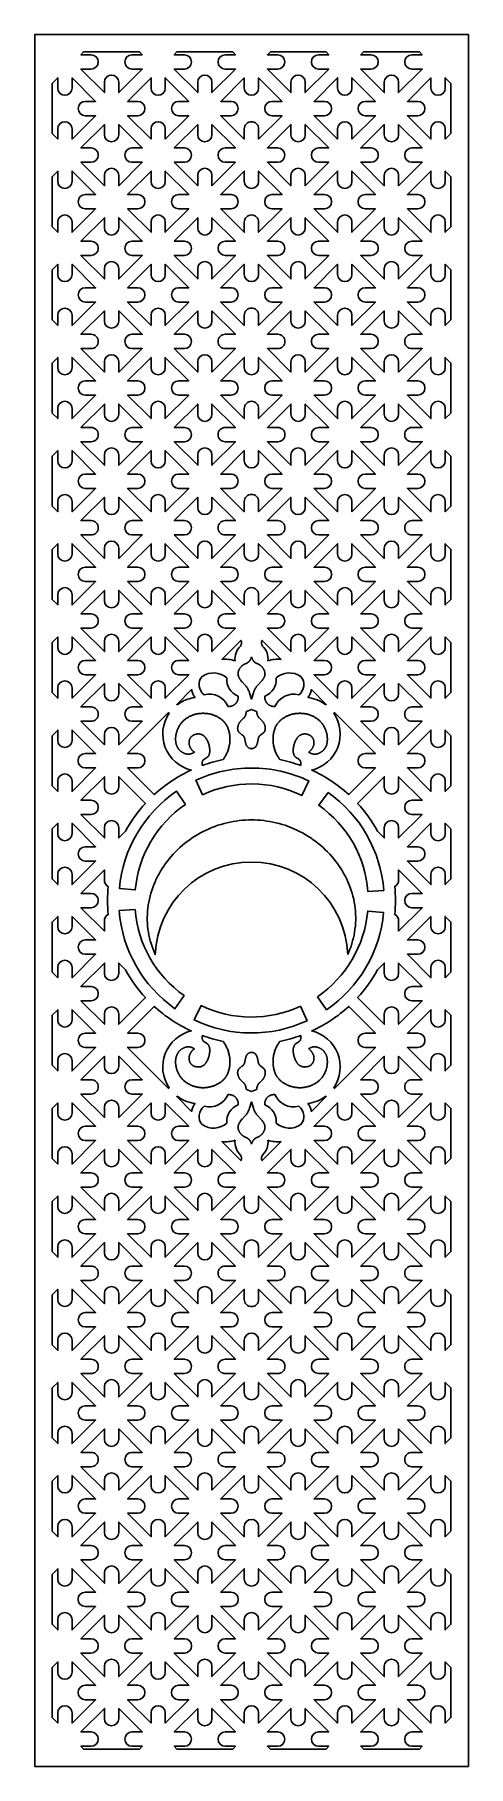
# Model space of a CAD drawing. Extents: x 988 to 1488, y 202 to 2202.
import ezdxf

# ---------------------------------------------------------------- set-up
doc = ezdxf.new("R2010")
doc.units = 0
doc.layers.add('LAYER_01', color=7, linetype='CONTINUOUS')

msp = doc.modelspace()

# ---------------------------------------------------------------- linework, layer by layer
at = {"layer": 'LAYER_01'}
for points in [[(1238.1, 2202.3), (988.1, 2202.3), (988.1, 202.3), (1488.1, 202.3), (1488.1, 2202.3)], [(1238.1, 1483.6), (1237.9, 1483.2), (1237.8, 1482.8), (1237.7, 1482.4), (1237.5, 1482), (1237.4, 1481.7), (1237.2, 1481.3), (1237, 1480.9), (1236.8, 1480.5), (1236.6, 1480.2), (1236.4, 1479.8), (1236.3, 1479.7), (1236.2, 1479.5), (1236.1, 1479.3), (1236, 1479.2), (1235.8, 1479), (1235.7, 1478.9), (1235.6, 1478.7), (1235.5, 1478.6), (1235.3, 1478.4), (1235.2, 1478.3), (1235.1, 1478.1), (1234.9, 1478), (1234.7, 1477.8), (1234.6, 1477.7), (1234.4, 1477.5), (1234.2, 1477.4), (1234, 1477.3), (1233.8, 1477.1), (1233.6, 1477), (1233.4, 1476.9), (1233, 1476.7), (1232.6, 1476.4), (1230, 1475.1), (1229.6, 1474.9), (1229.2, 1474.7), (1228.8, 1474.4), (1228.6, 1474.3), (1228.4, 1474.2), (1228, 1473.9), (1227.7, 1473.7), (1227.4, 1473.5), (1227.1, 1473.2), (1226.8, 1472.9), (1226.5, 1472.7), (1226.2, 1472.4), (1226, 1472.1), (1225.7, 1471.8), (1225.4, 1471.5), (1225.2, 1471.2), (1225, 1470.9), (1224.7, 1470.5), (1224.5, 1470.2), (1224.3, 1469.9), (1224.1, 1469.5), (1223.9, 1469.2), (1223.7, 1468.8), (1223.5, 1468.5), (1223.4, 1468.1), (1223.2, 1467.8), (1223.1, 1467.4), (1223, 1467), (1222.9, 1466.7), (1222.8, 1466.5), (1222.8, 1466.3), (1222.7, 1466.1), (1222.7, 1465.9), (1222.7, 1465.8), (1222.6, 1465.6), (1222.6, 1465.4), (1222.6, 1465.2), (1222.6, 1465), (1222.6, 1464.8), (1222.5, 1464.7), (1222.5, 1464.5), (1222.5, 1464.3), (1222.5, 1464.1), (1222.5, 1463.9), (1222.5, 1463.8), (1222.5, 1463.6), (1222.6, 1463.4), (1222.6, 1463.2), (1222.6, 1463), (1222.6, 1462.9), (1222.7, 1462.7), (1222.7, 1462.5), (1222.7, 1462.3), (1222.8, 1462.2), (1222.8, 1462), (1222.8, 1461.8), (1222.9, 1461.7), (1223, 1461.5), (1223, 1461.3), (1223.1, 1461), (1223.3, 1460.6), (1223.4, 1460.3), (1223.6, 1460), (1223.7, 1459.6), (1223.9, 1459.3), (1224.1, 1459), (1224.3, 1458.7), (1224.5, 1458.4), (1224.7, 1458), (1224.9, 1457.7), (1225.3, 1457.1), (1225.8, 1456.5), (1226.3, 1455.9), (1226.7, 1455.4), (1227.2, 1454.8), (1230.7, 1451.1), (1231.4, 1450.2), (1231.8, 1449.8), (1232.1, 1449.3), (1232.5, 1448.9), (1232.8, 1448.4), (1233.2, 1447.9), (1233.5, 1447.4), (1233.8, 1446.8), (1234.1, 1446.3), (1234.4, 1445.6), (1234.7, 1445), (1235, 1444.3), (1235.2, 1443.6), (1235.8, 1442.1), (1238.1, 1434.9), (1240.4, 1442.1), (1240.9, 1443.6), (1241.2, 1444.3), (1241.4, 1445), (1241.7, 1445.6), (1242, 1446.3), (1242.3, 1446.8), (1242.7, 1447.4), (1243, 1447.9), (1243.3, 1448.4), (1243.6, 1448.9), (1244, 1449.3), (1244.4, 1449.8), (1244.7, 1450.2), (1245.5, 1451.1), (1248.9, 1454.8), (1249.4, 1455.4), (1249.9, 1455.9), (1250.3, 1456.5), (1250.8, 1457.1), (1251.3, 1457.7), (1251.5, 1458), (1251.7, 1458.4), (1251.9, 1458.7), (1252.1, 1459), (1252.2, 1459.3), (1252.4, 1459.6), (1252.6, 1460), (1252.7, 1460.3), (1252.9, 1460.6), (1253, 1461), (1253.1, 1461.3), (1253.2, 1461.5), (1253.2, 1461.7), (1253.3, 1461.8), (1253.3, 1462), (1253.4, 1462.2), (1253.4, 1462.3), (1253.4, 1462.5), (1253.5, 1462.7), (1253.5, 1462.9), (1253.5, 1463), (1253.6, 1463.2), (1253.6, 1463.4), (1253.6, 1463.6), (1253.6, 1463.8), (1253.6, 1463.9), (1253.6, 1464.1), (1253.6, 1464.3), (1253.6, 1464.5), (1253.6, 1464.7), (1253.6, 1464.8), (1253.6, 1465), (1253.5, 1465.2), (1253.5, 1465.4), (1253.5, 1465.6), (1253.5, 1465.8), (1253.4, 1465.9), (1253.4, 1466.1), (1253.3, 1466.3), (1253.3, 1466.5), (1253.2, 1466.7), (1253.1, 1467), (1253, 1467.4), (1252.9, 1467.8), (1252.7, 1468.1), (1252.6, 1468.5), (1252.4, 1468.8), (1252.2, 1469.2), (1252, 1469.5), (1251.8, 1469.9), (1251.6, 1470.2), (1251.4, 1470.5), (1251.2, 1470.9), (1250.9, 1471.2), (1250.7, 1471.5), (1250.4, 1471.8), (1250.2, 1472.1), (1249.9, 1472.4), (1249.6, 1472.7), (1249.3, 1472.9), (1249, 1473.2), (1248.7, 1473.5), (1248.4, 1473.7), (1248.1, 1473.9), (1247.8, 1474.2), (1247.6, 1474.3), (1247.4, 1474.4), (1246.9, 1474.7), (1246.5, 1474.9), (1246.1, 1475.1), (1243.5, 1476.4), (1243.1, 1476.7), (1242.7, 1476.9), (1242.5, 1477), (1242.3, 1477.1), (1242.1, 1477.3), (1241.9, 1477.4), (1241.7, 1477.5), (1241.6, 1477.7), (1241.4, 1477.8), (1241.2, 1478), (1241.1, 1478.1), (1240.9, 1478.3), (1240.8, 1478.4), (1240.7, 1478.6), (1240.5, 1478.7), (1240.4, 1478.9), (1240.3, 1479), (1240.2, 1479.2), (1240.1, 1479.3), (1239.9, 1479.5), (1239.8, 1479.7), (1239.7, 1479.8), (1239.5, 1480.2), (1239.3, 1480.5), (1239.1, 1480.9), (1238.9, 1481.3), (1238.8, 1481.7), (1238.6, 1482), (1238.5, 1482.4), (1238.3, 1482.8), (1238.2, 1483.2)], [(1232.2, 1420.5), (1232, 1419.7), (1231.9, 1418.9), (1231.8, 1418.5), (1231.7, 1418.1), (1231.6, 1417.7), (1231.5, 1417.3), (1231.4, 1416.9), (1231.3, 1416.5), (1231.1, 1416.2), (1231, 1415.8), (1230.9, 1415.6), (1230.8, 1415.4), (1230.7, 1415.2), (1230.6, 1415.1), (1230.6, 1414.9), (1230.5, 1414.7), (1230.4, 1414.5), (1230.3, 1414.4), (1230.1, 1414.2), (1230, 1413.9), (1229.8, 1413.7), (1229.6, 1413.5), (1229.5, 1413.3), (1229.3, 1413.1), (1229.1, 1412.9), (1228.9, 1412.7), (1228.6, 1412.3), (1228.2, 1412), (1226.2, 1410.1), (1225.8, 1409.7), (1225.4, 1409.3), (1225.2, 1409.1), (1225, 1408.9), (1224.9, 1408.7), (1224.7, 1408.4), (1224.5, 1408.2), (1224.3, 1408), (1224.1, 1407.7), (1223.9, 1407.3), (1223.7, 1407), (1223.6, 1406.7), (1223.4, 1406.3), (1223.2, 1406), (1223.1, 1405.6), (1222.9, 1405.3), (1222.8, 1404.9), (1222.7, 1404.6), (1222.6, 1404.2), (1222.5, 1403.8), (1222.4, 1403.4), (1222.3, 1403.1), (1222.2, 1402.7), (1222.2, 1402.3), (1222.2, 1402), (1222.1, 1401.8), (1222.1, 1401.6), (1222.1, 1401.4), (1222.1, 1401.2), (1222.1, 1401), (1222.1, 1400.8), (1222.1, 1400.7), (1222.1, 1400.5), (1222.2, 1400.3), (1222.2, 1400.1), (1222.2, 1399.9), (1222.2, 1399.8), (1222.2, 1399.6), (1222.3, 1399.4), (1222.3, 1399.3), (1222.4, 1399.1), (1222.4, 1398.9), (1222.4, 1398.8), (1222.5, 1398.6), (1222.6, 1398.4), (1222.6, 1398.3), (1222.7, 1398.1), (1222.7, 1398), (1222.8, 1397.8), (1222.9, 1397.6), (1223, 1397.5), (1223.1, 1397.4), (1223.1, 1397.2), (1223.2, 1397.1), (1223.3, 1396.9), (1223.4, 1396.9), (1223.5, 1396.8), (1223.5, 1396.7), (1223.6, 1396.6), (1223.8, 1396.4), (1223.9, 1396.3), (1224.1, 1396.1), (1224.2, 1396), (1224.4, 1395.8), (1224.6, 1395.7), (1224.9, 1395.4), (1225.3, 1395.1), (1227.1, 1393.8), (1227.5, 1393.5), (1227.7, 1393.4), (1227.8, 1393.2), (1228, 1393.1), (1228.2, 1392.9), (1228.3, 1392.8), (1228.5, 1392.6), (1228.6, 1392.5), (1228.7, 1392.4), (1228.8, 1392.3), (1228.8, 1392.2), (1228.9, 1392.1), (1229, 1392), (1229.1, 1391.9), (1229.1, 1391.8), (1229.2, 1391.7), (1229.3, 1391.6), (1229.3, 1391.5), (1229.4, 1391.4), (1229.4, 1391.3), (1229.6, 1391.1), (1229.7, 1390.8), (1229.8, 1390.6), (1229.9, 1390.4), (1230, 1390.1), (1230, 1389.9), (1230.1, 1389.6), (1230.2, 1389.4), (1230.3, 1389.1), (1230.4, 1388.6), (1230.5, 1388.1), (1231.1, 1384.8), (1231.3, 1384.3), (1231.4, 1383.9), (1231.5, 1383.5), (1231.6, 1383.2), (1231.7, 1382.8), (1231.8, 1382.4), (1232, 1382.1), (1232, 1381.9), (1232.1, 1381.7), (1232.2, 1381.5), (1232.3, 1381.4), (1232.4, 1381.2), (1232.4, 1381), (1232.5, 1380.9), (1232.6, 1380.7), (1232.7, 1380.6), (1232.8, 1380.4), (1232.9, 1380.3), (1233.1, 1380.1), (1233.2, 1380), (1233.3, 1379.8), (1233.4, 1379.7), (1233.5, 1379.6), (1233.7, 1379.4), (1233.8, 1379.3), (1233.9, 1379.2), (1234.1, 1379.1), (1234.2, 1379), (1234.3, 1378.9), (1234.4, 1378.9), (1234.5, 1378.8), (1234.6, 1378.7), (1234.7, 1378.6), (1234.8, 1378.6), (1235, 1378.5), (1235.1, 1378.5), (1235.2, 1378.4), (1235.3, 1378.3), (1235.4, 1378.3), (1235.6, 1378.2), (1235.7, 1378.2), (1235.9, 1378.1), (1236.2, 1378), (1236.5, 1377.9), (1236.7, 1377.9), (1237, 1377.8), (1237.3, 1377.7), (1237.5, 1377.7), (1237.8, 1377.6), (1238.1, 1377.6), (1238.3, 1377.6), (1238.6, 1377.7), (1238.9, 1377.7), (1239.1, 1377.8), (1239.4, 1377.9), (1239.7, 1377.9), (1239.9, 1378), (1240.2, 1378.1), (1240.4, 1378.2), (1240.6, 1378.2), (1240.7, 1378.3), (1240.8, 1378.3), (1240.9, 1378.4), (1241.1, 1378.5), (1241.2, 1378.5), (1241.3, 1378.6), (1241.4, 1378.6), (1241.5, 1378.7), (1241.6, 1378.8), (1241.7, 1378.9), (1241.9, 1378.9), (1242, 1379), (1242.1, 1379.1), (1242.2, 1379.2), (1242.3, 1379.3), (1242.5, 1379.4), (1242.6, 1379.6), (1242.7, 1379.7), (1242.9, 1379.8), (1243, 1380), (1243.1, 1380.1), (1243.2, 1380.3), (1243.3, 1380.4), (1243.4, 1380.6), (1243.5, 1380.7), (1243.6, 1380.9), (1243.7, 1381), (1243.8, 1381.2), (1243.9, 1381.4), (1243.9, 1381.5), (1244, 1381.7), (1244.1, 1381.9), (1244.2, 1382.1), (1244.3, 1382.4), (1244.4, 1382.8), (1244.6, 1383.2), (1244.7, 1383.5), (1244.8, 1383.9), (1244.9, 1384.3), (1245, 1384.8), (1245.6, 1388.1), (1245.7, 1388.6), (1245.9, 1389.1), (1245.9, 1389.4), (1246, 1389.6), (1246.1, 1389.9), (1246.2, 1390.1), (1246.3, 1390.4), (1246.4, 1390.6), (1246.5, 1390.8), (1246.6, 1391.1), (1246.7, 1391.3), (1246.7, 1391.4), (1246.8, 1391.5), (1246.9, 1391.6), (1246.9, 1391.7), (1247, 1391.8), (1247.1, 1391.9), (1247.1, 1392), (1247.2, 1392.1), (1247.3, 1392.2), (1247.4, 1392.3), (1247.4, 1392.4), (1247.5, 1392.5), (1247.7, 1392.6), (1247.8, 1392.8), (1248, 1392.9), (1248.1, 1393.1), (1248.3, 1393.2), (1248.5, 1393.4), (1248.6, 1393.5), (1249, 1393.8), (1250.9, 1395.1), (1251.2, 1395.4), (1251.6, 1395.7), (1251.7, 1395.8), (1251.9, 1396), (1252.1, 1396.1), (1252.2, 1396.3), (1252.4, 1396.4), (1252.5, 1396.6), (1252.6, 1396.7), (1252.7, 1396.8), (1252.7, 1396.9), (1252.8, 1396.9), (1252.9, 1397.1), (1253, 1397.2), (1253.1, 1397.4), (1253.2, 1397.5), (1253.2, 1397.6), (1253.3, 1397.8), (1253.4, 1398), (1253.5, 1398.1), (1253.5, 1398.3), (1253.6, 1398.4), (1253.6, 1398.6), (1253.7, 1398.8), (1253.7, 1398.9), (1253.8, 1399.1), (1253.8, 1399.3), (1253.8, 1399.4), (1253.9, 1399.6), (1253.9, 1399.8), (1253.9, 1399.9), (1254, 1400.1), (1254, 1400.3), (1254, 1400.5), (1254, 1400.7), (1254, 1400.8), (1254, 1401), (1254, 1401.2), (1254, 1401.4), (1254, 1401.6), (1254, 1401.8), (1254, 1402), (1253.9, 1402.3), (1253.9, 1402.7), (1253.8, 1403.1), (1253.7, 1403.4), (1253.7, 1403.8), (1253.6, 1404.2), (1253.4, 1404.6), (1253.3, 1404.9), (1253.2, 1405.3), (1253.1, 1405.6), (1252.9, 1406), (1252.7, 1406.3), (1252.6, 1406.7), (1252.4, 1407), (1252.2, 1407.3), (1252, 1407.7), (1251.8, 1408), (1251.6, 1408.2), (1251.4, 1408.4), (1251.3, 1408.7), (1251.1, 1408.9), (1250.9, 1409.1), (1250.7, 1409.3), (1250.3, 1409.7), (1249.9, 1410.1), (1247.9, 1412), (1247.6, 1412.3), (1247.2, 1412.7), (1247, 1412.9), (1246.8, 1413.1), (1246.7, 1413.3), (1246.5, 1413.5), (1246.3, 1413.7), (1246.2, 1413.9), (1246, 1414.2), (1245.9, 1414.4), (1245.8, 1414.5), (1245.7, 1414.7), (1245.6, 1414.9), (1245.5, 1415.1), (1245.4, 1415.2), (1245.3, 1415.4), (1245.2, 1415.6), (1245.1, 1415.8), (1245, 1416.2), (1244.9, 1416.5), (1244.7, 1416.9), (1244.6, 1417.3), (1244.5, 1417.7), (1244.4, 1418.1), (1244.3, 1418.5), (1244.2, 1418.9), (1244.1, 1419.7), (1244, 1420.5), (1238.1, 1423)], [(1232.2, 984.1), (1232, 984.9), (1231.9, 985.7), (1231.8, 986.1), (1231.7, 986.5), (1231.6, 986.9), (1231.5, 987.3), (1231.4, 987.7), (1231.3, 988), (1231.1, 988.4), (1231, 988.8), (1230.9, 989), (1230.8, 989.2), (1230.7, 989.3), (1230.6, 989.5), (1230.6, 989.7), (1230.5, 989.9), (1230.4, 990), (1230.3, 990.2), (1230.1, 990.4), (1230, 990.6), (1229.8, 990.8), (1229.6, 991.1), (1229.5, 991.3), (1229.3, 991.5), (1229.1, 991.7), (1228.9, 991.8), (1228.6, 992.2), (1228.2, 992.6), (1226.2, 994.5), (1225.8, 994.9), (1225.4, 995.3), (1225.2, 995.5), (1225, 995.7), (1224.9, 995.9), (1224.7, 996.1), (1224.5, 996.4), (1224.3, 996.6), (1224.1, 996.9), (1223.9, 997.2), (1223.7, 997.6), (1223.6, 997.9), (1223.4, 998.2), (1223.2, 998.6), (1223.1, 998.9), (1222.9, 999.3), (1222.8, 999.6), (1222.7, 1000), (1222.6, 1000.4), (1222.5, 1000.8), (1222.4, 1001.1), (1222.3, 1001.5), (1222.2, 1001.9), (1222.2, 1002.2), (1222.2, 1002.6), (1222.1, 1002.8), (1222.1, 1003), (1222.1, 1003.2), (1222.1, 1003.4), (1222.1, 1003.5), (1222.1, 1003.7), (1222.1, 1003.9), (1222.1, 1004.1), (1222.2, 1004.3), (1222.2, 1004.4), (1222.2, 1004.6), (1222.2, 1004.8), (1222.2, 1005), (1222.3, 1005.1), (1222.3, 1005.3), (1222.4, 1005.5), (1222.4, 1005.7), (1222.4, 1005.8), (1222.5, 1006), (1222.6, 1006.1), (1222.6, 1006.3), (1222.7, 1006.5), (1222.7, 1006.6), (1222.8, 1006.8), (1222.9, 1006.9), (1223, 1007.1), (1223.1, 1007.2), (1223.1, 1007.4), (1223.2, 1007.5), (1223.3, 1007.6), (1223.4, 1007.7), (1223.5, 1007.8), (1223.5, 1007.9), (1223.6, 1008), (1223.8, 1008.1), (1223.9, 1008.3), (1224.1, 1008.5), (1224.2, 1008.6), (1224.4, 1008.8), (1224.6, 1008.9), (1224.9, 1009.2), (1225.3, 1009.5), (1227.1, 1010.8), (1227.5, 1011.1), (1227.7, 1011.2), (1227.8, 1011.3), (1228, 1011.5), (1228.2, 1011.6), (1228.3, 1011.8), (1228.5, 1011.9), (1228.6, 1012.1), (1228.7, 1012.2), (1228.8, 1012.2), (1228.8, 1012.3), (1228.9, 1012.4), (1229, 1012.5), (1229.1, 1012.6), (1229.1, 1012.7), (1229.2, 1012.9), (1229.3, 1013), (1229.3, 1013.1), (1229.4, 1013.2), (1229.4, 1013.3), (1229.6, 1013.5), (1229.7, 1013.7), (1229.8, 1014), (1229.9, 1014.2), (1230, 1014.4), (1230, 1014.7), (1230.1, 1014.9), (1230.2, 1015.2), (1230.3, 1015.4), (1230.4, 1015.9), (1230.5, 1016.5), (1231.1, 1019.7), (1231.3, 1020.3), (1231.4, 1020.7), (1231.5, 1021), (1231.6, 1021.4), (1231.7, 1021.8), (1231.8, 1022.1), (1232, 1022.5), (1232, 1022.7), (1232.1, 1022.9), (1232.2, 1023), (1232.3, 1023.2), (1232.4, 1023.4), (1232.4, 1023.5), (1232.5, 1023.7), (1232.6, 1023.8), (1232.7, 1024), (1232.8, 1024.2), (1232.9, 1024.3), (1233.1, 1024.5), (1233.2, 1024.6), (1233.3, 1024.7), (1233.4, 1024.9), (1233.5, 1025), (1233.7, 1025.1), (1233.8, 1025.3), (1233.9, 1025.4), (1234.1, 1025.5), (1234.2, 1025.6), (1234.3, 1025.6), (1234.4, 1025.7), (1234.5, 1025.8), (1234.6, 1025.9), (1234.7, 1025.9), (1234.8, 1026), (1235, 1026.1), (1235.1, 1026.1), (1235.2, 1026.2), (1235.3, 1026.2), (1235.4, 1026.3), (1235.6, 1026.3), (1235.7, 1026.4), (1235.9, 1026.5), (1236.2, 1026.6), (1236.5, 1026.7), (1236.7, 1026.7), (1237, 1026.8), (1237.3, 1026.8), (1237.5, 1026.9), (1237.8, 1026.9), (1238.1, 1027), (1238.3, 1026.9), (1238.6, 1026.9), (1238.9, 1026.8), (1239.1, 1026.8), (1239.4, 1026.7), (1239.7, 1026.7), (1239.9, 1026.6), (1240.2, 1026.5), (1240.4, 1026.4), (1240.6, 1026.3), (1240.7, 1026.3), (1240.8, 1026.2), (1240.9, 1026.2), (1241.1, 1026.1), (1241.2, 1026.1), (1241.3, 1026), (1241.4, 1025.9), (1241.5, 1025.9), (1241.6, 1025.8), (1241.7, 1025.7), (1241.9, 1025.6), (1242, 1025.6), (1242.1, 1025.5), (1242.2, 1025.4), (1242.3, 1025.3), (1242.5, 1025.1), (1242.6, 1025), (1242.7, 1024.9), (1242.9, 1024.7), (1243, 1024.6), (1243.1, 1024.5), (1243.2, 1024.3), (1243.3, 1024.2), (1243.4, 1024), (1243.5, 1023.8), (1243.6, 1023.7), (1243.7, 1023.5), (1243.8, 1023.4), (1243.9, 1023.2), (1243.9, 1023), (1244, 1022.9), (1244.1, 1022.7), (1244.2, 1022.5), (1244.3, 1022.1), (1244.4, 1021.8), (1244.6, 1021.4), (1244.7, 1021), (1244.8, 1020.7), (1244.9, 1020.3), (1245, 1019.7), (1245.6, 1016.5), (1245.7, 1015.9), (1245.9, 1015.4), (1245.9, 1015.2), (1246, 1014.9), (1246.1, 1014.7), (1246.2, 1014.4), (1246.3, 1014.2), (1246.4, 1014), (1246.5, 1013.7), (1246.6, 1013.5), (1246.7, 1013.3), (1246.7, 1013.2), (1246.8, 1013.1), (1246.9, 1013), (1246.9, 1012.9), (1247, 1012.7), (1247.1, 1012.6), (1247.1, 1012.5), (1247.2, 1012.4), (1247.3, 1012.3), (1247.4, 1012.2), (1247.4, 1012.2), (1247.5, 1012.1), (1247.7, 1011.9), (1247.8, 1011.8), (1248, 1011.6), (1248.1, 1011.5), (1248.3, 1011.3), (1248.5, 1011.2), (1248.6, 1011.1), (1249, 1010.8), (1250.9, 1009.5), (1251.2, 1009.2), (1251.6, 1008.9), (1251.7, 1008.8), (1251.9, 1008.6), (1252.1, 1008.5), (1252.2, 1008.3), (1252.4, 1008.1), (1252.5, 1008), (1252.6, 1007.9), (1252.7, 1007.8), (1252.7, 1007.7), (1252.8, 1007.6), (1252.9, 1007.5), (1253, 1007.4), (1253.1, 1007.2), (1253.2, 1007.1), (1253.2, 1006.9), (1253.3, 1006.8), (1253.4, 1006.6), (1253.5, 1006.5), (1253.5, 1006.3), (1253.6, 1006.1), (1253.6, 1006), (1253.7, 1005.8), (1253.7, 1005.7), (1253.8, 1005.5), (1253.8, 1005.3), (1253.8, 1005.1), (1253.9, 1005), (1253.9, 1004.8), (1253.9, 1004.6), (1254, 1004.4), (1254, 1004.3), (1254, 1004.1), (1254, 1003.9), (1254, 1003.7), (1254, 1003.5), (1254, 1003.4), (1254, 1003.2), (1254, 1003), (1254, 1002.8), (1254, 1002.6), (1253.9, 1002.2), (1253.9, 1001.9), (1253.8, 1001.5), (1253.7, 1001.1), (1253.7, 1000.8), (1253.6, 1000.4), (1253.4, 1000), (1253.3, 999.6), (1253.2, 999.3), (1253.1, 998.9), (1252.9, 998.6), (1252.7, 998.2), (1252.6, 997.9), (1252.4, 997.6), (1252.2, 997.2), (1252, 996.9), (1251.8, 996.6), (1251.6, 996.4), (1251.4, 996.1), (1251.3, 995.9), (1251.1, 995.7), (1250.9, 995.5), (1250.7, 995.3), (1250.3, 994.9), (1249.9, 994.5), (1247.9, 992.6), (1247.6, 992.2), (1247.2, 991.8), (1247, 991.7), (1246.8, 991.5), (1246.7, 991.3), (1246.5, 991.1), (1246.3, 990.8), (1246.2, 990.6), (1246, 990.4), (1245.9, 990.2), (1245.8, 990), (1245.7, 989.9), (1245.6, 989.7), (1245.5, 989.5), (1245.4, 989.3), (1245.3, 989.2), (1245.2, 989), (1245.1, 988.8), (1245, 988.4), (1244.9, 988), (1244.7, 987.7), (1244.6, 987.3), (1244.5, 986.9), (1244.4, 986.5), (1244.3, 986.1), (1244.2, 985.7), (1244.1, 984.9), (1244, 984.1), (1238.1, 981.6)], [(1238.1, 921), (1237.9, 921.4), (1237.8, 921.8), (1237.7, 922.2), (1237.5, 922.5), (1237.4, 922.9), (1237.2, 923.3), (1237, 923.7), (1236.8, 924), (1236.6, 924.4), (1236.4, 924.7), (1236.3, 924.9), (1236.2, 925.1), (1236.1, 925.2), (1236, 925.4), (1235.8, 925.6), (1235.7, 925.7), (1235.6, 925.9), (1235.5, 926), (1235.3, 926.2), (1235.2, 926.3), (1235.1, 926.4), (1234.9, 926.6), (1234.7, 926.7), (1234.6, 926.9), (1234.4, 927), (1234.2, 927.2), (1234, 927.3), (1233.8, 927.4), (1233.6, 927.6), (1233.4, 927.7), (1233, 927.9), (1232.6, 928.1), (1230, 929.4), (1229.6, 929.7), (1229.2, 929.9), (1228.8, 930.2), (1228.6, 930.3), (1228.4, 930.4), (1228, 930.6), (1227.7, 930.9), (1227.4, 931.1), (1227.1, 931.4), (1226.8, 931.6), (1226.5, 931.9), (1226.2, 932.2), (1226, 932.5), (1225.7, 932.8), (1225.4, 933.1), (1225.2, 933.4), (1225, 933.7), (1224.7, 934), (1224.5, 934.4), (1224.3, 934.7), (1224.1, 935), (1223.9, 935.4), (1223.7, 935.7), (1223.5, 936.1), (1223.4, 936.5), (1223.2, 936.8), (1223.1, 937.2), (1223, 937.5), (1222.9, 937.9), (1222.8, 938.1), (1222.8, 938.3), (1222.7, 938.4), (1222.7, 938.6), (1222.7, 938.8), (1222.6, 939), (1222.6, 939.2), (1222.6, 939.4), (1222.6, 939.5), (1222.6, 939.7), (1222.5, 939.9), (1222.5, 940.1), (1222.5, 940.3), (1222.5, 940.5), (1222.5, 940.6), (1222.5, 940.8), (1222.5, 941), (1222.6, 941.2), (1222.6, 941.4), (1222.6, 941.5), (1222.6, 941.7), (1222.7, 941.9), (1222.7, 942.1), (1222.7, 942.2), (1222.8, 942.4), (1222.8, 942.6), (1222.8, 942.8), (1222.9, 942.9), (1223, 943.1), (1223, 943.3), (1223.1, 943.6), (1223.3, 943.9), (1223.4, 944.3), (1223.6, 944.6), (1223.7, 944.9), (1223.9, 945.3), (1224.1, 945.6), (1224.3, 945.9), (1224.5, 946.2), (1224.7, 946.5), (1224.9, 946.8), (1225.3, 947.5), (1225.8, 948.1), (1226.3, 948.6), (1226.7, 949.2), (1227.2, 949.8), (1230.7, 953.5), (1231.4, 954.3), (1231.8, 954.8), (1232.1, 955.2), (1232.5, 955.7), (1232.8, 956.2), (1233.2, 956.7), (1233.5, 957.2), (1233.8, 957.7), (1234.1, 958.3), (1234.4, 959), (1234.7, 959.6), (1235, 960.3), (1235.2, 961), (1235.8, 962.5), (1238.1, 969.7), (1240.4, 962.5), (1240.9, 961), (1241.2, 960.3), (1241.4, 959.6), (1241.7, 959), (1242, 958.3), (1242.3, 957.7), (1242.7, 957.2), (1243, 956.7), (1243.3, 956.2), (1243.6, 955.7), (1244, 955.2), (1244.4, 954.8), (1244.7, 954.3), (1245.5, 953.5), (1248.9, 949.8), (1249.4, 949.2), (1249.9, 948.6), (1250.3, 948.1), (1250.8, 947.5), (1251.3, 946.8), (1251.5, 946.5), (1251.7, 946.2), (1251.9, 945.9), (1252.1, 945.6), (1252.2, 945.3), (1252.4, 944.9), (1252.6, 944.6), (1252.7, 944.3), (1252.9, 943.9), (1253, 943.6), (1253.1, 943.3), (1253.2, 943.1), (1253.2, 942.9), (1253.3, 942.8), (1253.3, 942.6), (1253.4, 942.4), (1253.4, 942.2), (1253.4, 942.1), (1253.5, 941.9), (1253.5, 941.7), (1253.5, 941.5), (1253.6, 941.4), (1253.6, 941.2), (1253.6, 941), (1253.6, 940.8), (1253.6, 940.6), (1253.6, 940.5), (1253.6, 940.3), (1253.6, 940.1), (1253.6, 939.9), (1253.6, 939.7), (1253.6, 939.5), (1253.5, 939.4), (1253.5, 939.2), (1253.5, 939), (1253.5, 938.8), (1253.4, 938.6), (1253.4, 938.4), (1253.3, 938.3), (1253.3, 938.1), (1253.2, 937.9), (1253.1, 937.5), (1253, 937.2), (1252.9, 936.8), (1252.7, 936.5), (1252.6, 936.1), (1252.4, 935.7), (1252.2, 935.4), (1252, 935), (1251.8, 934.7), (1251.6, 934.4), (1251.4, 934), (1251.2, 933.7), (1250.9, 933.4), (1250.7, 933.1), (1250.4, 932.8), (1250.2, 932.5), (1249.9, 932.2), (1249.6, 931.9), (1249.3, 931.6), (1249, 931.4), (1248.7, 931.1), (1248.4, 930.9), (1248.1, 930.6), (1247.8, 930.4), (1247.6, 930.3), (1247.4, 930.2), (1246.9, 929.9), (1246.5, 929.7), (1246.1, 929.4), (1243.5, 928.1), (1243.1, 927.9), (1242.7, 927.7), (1242.5, 927.6), (1242.3, 927.4), (1242.1, 927.3), (1241.9, 927.2), (1241.7, 927), (1241.6, 926.9), (1241.4, 926.7), (1241.2, 926.6), (1241.1, 926.4), (1240.9, 926.3), (1240.8, 926.2), (1240.7, 926), (1240.5, 925.9), (1240.4, 925.7), (1240.3, 925.6), (1240.2, 925.4), (1240.1, 925.2), (1239.9, 925.1), (1239.8, 924.9), (1239.7, 924.7), (1239.5, 924.4), (1239.3, 924), (1239.1, 923.7), (1238.9, 923.3), (1238.8, 922.9), (1238.6, 922.5), (1238.5, 922.2), (1238.3, 921.8), (1238.2, 921.4)]]:
    msp.add_lwpolyline(points, close=True, dxfattribs=at)
for points in [[(1044.5, 2182.3), (1041.3, 2179), (1053.1, 2179, -1), (1053.1, 2162.5), (1041.3, 2162.5), (1068.4, 2135.4), (1068.4, 2147.3, -1), (1084.9, 2147.3), (1084.9, 2135.4), (1112, 2162.5), (1100.2, 2162.5, -1), (1100.2, 2179), (1112, 2179), (1108.8, 2182.3)], [(1216.4, 2182.3), (1219.6, 2179), (1207.8, 2179, 1), (1207.8, 2162.5), (1219.6, 2162.5), (1192.5, 2135.4), (1192.5, 2147.3, 1), (1176, 2147.3), (1176, 2135.4), (1148.9, 2162.5), (1160.7, 2162.5, 1), (1160.7, 2179), (1148.9, 2179), (1152.1, 2182.3)], [(1259.8, 2182.3), (1256.5, 2179), (1268.3, 2179, -1), (1268.3, 2162.5), (1256.5, 2162.5), (1283.6, 2135.4), (1283.6, 2147.3, -1), (1300.1, 2147.3), (1300.1, 2135.4), (1327.2, 2162.5), (1315.4, 2162.5, -1), (1315.4, 2179), (1327.2, 2179), (1324, 2182.3)], [(1431.6, 2182.3), (1434.8, 2179), (1423, 2179, 1), (1423, 2162.5), (1434.9, 2162.5), (1407.7, 2135.4), (1407.7, 2147.3, 1), (1391.2, 2147.3), (1391.2, 2135.4), (1364.1, 2162.5), (1376, 2162.5, 1), (1376, 2179), (1364.1, 2179), (1367.4, 2182.3)], [(1008.1, 2088.1), (1014.6, 2081.6), (1014.6, 2093.5, -1), (1031.1, 2093.5), (1031.1, 2081.6), (1058.2, 2108.7), (1046.4, 2108.7, -1), (1046.4, 2125.2), (1058.2, 2125.2), (1031.1, 2152.3), (1031.1, 2140.5, -1), (1014.6, 2140.5), (1014.6, 2152.4), (1008.1, 2145.8)], [(1122.2, 2093.5), (1122.2, 2081.6), (1095.1, 2108.7), (1106.9, 2108.7, 1), (1106.9, 2125.2), (1095.1, 2125.2), (1122.2, 2152.4), (1122.2, 2140.5, 1), (1138.7, 2140.5), (1138.7, 2152.4), (1165.8, 2125.2), (1154, 2125.2, 1), (1154, 2108.7), (1165.8, 2108.7), (1138.7, 2081.6), (1138.7, 2093.5, 1)], [(1238.1, 2101.7, 0.414214), (1229.8, 2093.5), (1229.8, 2081.6), (1202.7, 2108.7), (1214.5, 2108.7, 1), (1214.5, 2125.2), (1202.7, 2125.2), (1229.8, 2152.3), (1229.8, 2140.5, 1), (1246.3, 2140.5), (1246.3, 2152.3), (1273.4, 2125.2), (1261.6, 2125.2, 1), (1261.6, 2108.7), (1273.4, 2108.7), (1246.3, 2081.6), (1246.3, 2093.5, 0.414214)], [(1353.9, 2093.5), (1353.9, 2081.6), (1381, 2108.7), (1369.2, 2108.7, -1), (1369.2, 2125.2), (1381, 2125.2), (1353.9, 2152.4), (1353.9, 2140.5, -1), (1337.4, 2140.5), (1337.4, 2152.4), (1310.3, 2125.2), (1322.2, 2125.2, -1), (1322.2, 2108.7), (1310.3, 2108.7), (1337.4, 2081.6), (1337.4, 2093.5, -1)], [(1468.1, 2088.1), (1461.5, 2081.6), (1461.5, 2093.5, 1), (1445, 2093.5), (1445, 2081.6), (1417.9, 2108.7), (1429.8, 2108.7, 1), (1429.8, 2125.2), (1417.9, 2125.2), (1445, 2152.3), (1445, 2140.5, 1), (1461.5, 2140.5), (1461.5, 2152.4), (1468.1, 2145.8)], [(1100.2, 2071.4), (1112, 2071.4), (1084.9, 2098.5), (1084.9, 2086.7, -1), (1068.4, 2086.7), (1068.4, 2098.5), (1041.3, 2071.4), (1053.1, 2071.4, -1), (1053.1, 2054.9), (1041.3, 2054.9), (1068.4, 2027.8), (1068.4, 2039.7, -1), (1084.9, 2039.7), (1084.9, 2027.8), (1112, 2054.9), (1100.2, 2054.9, -1)], [(1160.7, 2071.4), (1148.9, 2071.4), (1176, 2098.5), (1176, 2086.7, 1), (1192.5, 2086.7), (1192.5, 2098.5), (1219.6, 2071.4), (1207.8, 2071.4, 1), (1207.8, 2054.9), (1219.6, 2054.9), (1192.5, 2027.8), (1192.5, 2039.7, 1), (1176, 2039.7), (1176, 2027.8), (1148.9, 2054.9), (1160.7, 2054.9, 1)], [(1315.4, 2071.4), (1327.2, 2071.4), (1300.1, 2098.5), (1300.1, 2086.7, -1), (1283.6, 2086.7), (1283.6, 2098.5), (1256.5, 2071.4), (1268.3, 2071.4, -1), (1268.3, 2054.9), (1256.5, 2054.9), (1283.6, 2027.8), (1283.6, 2039.7, -1), (1300.1, 2039.7), (1300.1, 2027.8), (1327.2, 2054.9), (1315.4, 2054.9, -1)], [(1376, 2071.4), (1364.1, 2071.4), (1391.2, 2098.5), (1391.2, 2086.7, 1), (1407.7, 2086.7), (1407.7, 2098.5), (1434.8, 2071.4), (1423, 2071.4, 1), (1423, 2054.9), (1434.9, 2054.9), (1407.7, 2027.8), (1407.7, 2039.7, 1), (1391.2, 2039.7), (1391.2, 2027.8), (1364.1, 2054.9), (1376, 2054.9, 1)], [(1008.1, 1980.5), (1014.6, 1974), (1014.6, 1985.8, -1), (1031.1, 1985.8), (1031.1, 1974), (1058.2, 2001.1), (1046.4, 2001.1, -1), (1046.4, 2017.6), (1058.2, 2017.6), (1031.1, 2044.7), (1031.1, 2032.9, -1), (1014.6, 2032.9), (1014.6, 2044.7), (1008.1, 2038.2)], [(1122.2, 1985.8), (1122.2, 1974), (1095.1, 2001.1), (1106.9, 2001.1, 1), (1106.9, 2017.6), (1095.1, 2017.6), (1122.2, 2044.7), (1122.2, 2032.9, 1), (1138.7, 2032.9), (1138.7, 2044.7), (1165.8, 2017.6), (1154, 2017.6, 1), (1154, 2001.1), (1165.8, 2001.1), (1138.7, 1974), (1138.7, 1985.8, 1)], [(1238.1, 1994.1, 0.414214), (1229.8, 1985.8), (1229.8, 1974), (1202.7, 2001.1), (1214.5, 2001.1, 1), (1214.5, 2017.6), (1202.7, 2017.6), (1229.8, 2044.7), (1229.8, 2032.9, 1), (1246.3, 2032.9), (1246.3, 2044.7), (1273.4, 2017.6), (1261.6, 2017.6, 1), (1261.6, 2001.1), (1273.4, 2001.1), (1246.3, 1974), (1246.3, 1985.8, 0.414214)], [(1353.9, 1985.8), (1353.9, 1974), (1381, 2001.1), (1369.2, 2001.1, -1), (1369.2, 2017.6), (1381, 2017.6), (1353.9, 2044.7), (1353.9, 2032.9, -1), (1337.4, 2032.9), (1337.4, 2044.7), (1310.3, 2017.6), (1322.2, 2017.6, -1), (1322.2, 2001.1), (1310.3, 2001.1), (1337.4, 1974), (1337.4, 1985.8, -1)], [(1468.1, 1980.5), (1461.5, 1974), (1461.5, 1985.8, 1), (1445, 1985.8), (1445, 1974), (1417.9, 2001.1), (1429.8, 2001.1, 1), (1429.8, 2017.6), (1417.9, 2017.6), (1445, 2044.7), (1445, 2032.9, 1), (1461.5, 2032.9), (1461.5, 2044.7), (1468.1, 2038.2)], [(1100.2, 1963.8), (1112, 1963.8), (1084.9, 1990.9), (1084.9, 1979.1, -1), (1068.4, 1979.1), (1068.4, 1990.9), (1041.3, 1963.8), (1053.1, 1963.8, -1), (1053.1, 1947.3), (1041.3, 1947.3), (1068.4, 1920.2), (1068.4, 1932, -1), (1084.9, 1932), (1084.9, 1920.2), (1112, 1947.3), (1100.2, 1947.3, -1)], [(1160.7, 1963.8), (1148.9, 1963.8), (1176, 1990.9), (1176, 1979.1, 1), (1192.5, 1979.1), (1192.5, 1990.9), (1219.6, 1963.8), (1207.8, 1963.8, 1), (1207.8, 1947.3), (1219.6, 1947.3), (1192.5, 1920.2), (1192.5, 1932, 1), (1176, 1932), (1176, 1920.2), (1148.9, 1947.3), (1160.7, 1947.3, 1)], [(1315.4, 1963.8), (1327.2, 1963.8), (1300.1, 1990.9), (1300.1, 1979.1, -1), (1283.6, 1979.1), (1283.6, 1990.9), (1256.5, 1963.8), (1268.3, 1963.8, -1), (1268.3, 1947.3), (1256.5, 1947.3), (1283.6, 1920.2), (1283.6, 1932, -1), (1300.1, 1932), (1300.1, 1920.2), (1327.2, 1947.3), (1315.4, 1947.3, -1)], [(1376, 1963.8), (1364.1, 1963.8), (1391.2, 1990.9), (1391.2, 1979.1, 1), (1407.7, 1979.1), (1407.7, 1990.9), (1434.8, 1963.8), (1423, 1963.8, 1), (1423, 1947.3), (1434.9, 1947.3), (1407.7, 1920.2), (1407.7, 1932, 1), (1391.2, 1932), (1391.2, 1920.2), (1364.1, 1947.3), (1376, 1947.3, 1)], [(1008.1, 1872.9), (1014.6, 1866.4), (1014.6, 1878.2, -1), (1031.1, 1878.2), (1031.1, 1866.4), (1058.2, 1893.5), (1046.4, 1893.5, -1), (1046.4, 1910), (1058.2, 1910), (1031.1, 1937.1), (1031.1, 1925.3, -1), (1014.6, 1925.3), (1014.6, 1937.1), (1008.1, 1930.6)], [(1122.2, 1878.2), (1122.2, 1866.4), (1095.1, 1893.5), (1106.9, 1893.5, 1), (1106.9, 1910), (1095.1, 1910), (1122.2, 1937.1), (1122.2, 1925.3, 1), (1138.7, 1925.3), (1138.7, 1937.1), (1165.8, 1910), (1154, 1910, 1), (1154, 1893.5), (1165.8, 1893.5), (1138.7, 1866.4), (1138.7, 1878.2, 1)], [(1238.1, 1886.5, 0.414214), (1229.8, 1878.2), (1229.8, 1866.4), (1202.7, 1893.5), (1214.5, 1893.5, 1), (1214.5, 1910), (1202.7, 1910), (1229.8, 1937.1), (1229.8, 1925.3, 1), (1246.3, 1925.3), (1246.3, 1937.1), (1273.4, 1910), (1261.6, 1910, 1), (1261.6, 1893.5), (1273.4, 1893.5), (1246.3, 1866.4), (1246.3, 1878.2, 0.414214)], [(1353.9, 1878.2), (1353.9, 1866.4), (1381, 1893.5), (1369.2, 1893.5, -1), (1369.2, 1910), (1381, 1910), (1353.9, 1937.1), (1353.9, 1925.3, -1), (1337.4, 1925.3), (1337.4, 1937.1), (1310.3, 1910), (1322.2, 1910, -1), (1322.2, 1893.5), (1310.3, 1893.5), (1337.4, 1866.4), (1337.4, 1878.2, -1)], [(1468.1, 1872.9), (1461.5, 1866.4), (1461.5, 1878.2, 1), (1445, 1878.2), (1445, 1866.4), (1417.9, 1893.5), (1429.8, 1893.5, 1), (1429.8, 1910), (1417.9, 1910), (1445, 1937.1), (1445, 1925.3, 1), (1461.5, 1925.3), (1461.5, 1937.1), (1468.1, 1930.6)], [(1061.4, 1848, -0.414214), (1053.1, 1839.7), (1041.3, 1839.7), (1068.4, 1812.6), (1068.4, 1824.4, -1), (1084.9, 1824.4), (1084.9, 1812.6), (1112, 1839.7), (1100.2, 1839.7, -1), (1100.2, 1856.2), (1112, 1856.2), (1084.9, 1883.3), (1084.9, 1871.5, -1), (1068.4, 1871.5), (1068.4, 1883.3), (1041.3, 1856.2), (1053.1, 1856.2, -0.414214)], [(1199.5, 1848, 0.414214), (1207.8, 1839.7), (1219.6, 1839.7), (1192.5, 1812.6), (1192.5, 1824.4, 1), (1176, 1824.4), (1176, 1812.6), (1148.9, 1839.7), (1160.7, 1839.7, 1), (1160.7, 1856.2), (1148.9, 1856.2), (1176, 1883.3), (1176, 1871.5, 1), (1192.5, 1871.5), (1192.5, 1883.3), (1219.6, 1856.2), (1207.8, 1856.2, 0.414214)], [(1276.6, 1848, -0.414214), (1268.3, 1839.7), (1256.5, 1839.7), (1283.6, 1812.6), (1283.6, 1824.4, -1), (1300.1, 1824.4), (1300.1, 1812.6), (1327.2, 1839.7), (1315.4, 1839.7, -1), (1315.4, 1856.2), (1327.2, 1856.2), (1300.1, 1883.3), (1300.1, 1871.5, -1), (1283.6, 1871.5), (1283.6, 1883.3), (1256.5, 1856.2), (1268.3, 1856.2, -0.414214)], [(1414.8, 1848, 0.414214), (1423, 1839.7), (1434.9, 1839.7), (1407.7, 1812.6), (1407.7, 1824.4, 1), (1391.2, 1824.4), (1391.2, 1812.6), (1364.1, 1839.7), (1376, 1839.7, 1), (1376, 1856.2), (1364.1, 1856.2), (1391.2, 1883.3), (1391.2, 1871.5, 1), (1407.7, 1871.5), (1407.7, 1883.3), (1434.8, 1856.2), (1423, 1856.2, 0.414214)], [(1008.1, 1765.3), (1014.6, 1758.8), (1014.6, 1770.6, -1), (1031.1, 1770.6), (1031.1, 1758.8), (1058.2, 1785.9), (1046.4, 1785.9, -1), (1046.4, 1802.4), (1058.2, 1802.4), (1031.1, 1829.5), (1031.1, 1817.7, -1), (1014.6, 1817.7), (1014.6, 1829.5), (1008.1, 1823)], [(1122.2, 1770.6), (1122.2, 1758.8), (1095.1, 1785.9), (1106.9, 1785.9, 1), (1106.9, 1802.4), (1095.1, 1802.4), (1122.2, 1829.5), (1122.2, 1817.7, 1), (1138.7, 1817.7), (1138.7, 1829.5), (1165.8, 1802.4), (1154, 1802.4, 1), (1154, 1785.9), (1165.8, 1785.9), (1138.7, 1758.8), (1138.7, 1770.6, 1)], [(1238.1, 1778.9, 0.414214), (1229.8, 1770.6), (1229.8, 1758.8), (1202.7, 1785.9), (1214.5, 1785.9, 1), (1214.5, 1802.4), (1202.7, 1802.4), (1229.8, 1829.5), (1229.8, 1817.7, 1), (1246.3, 1817.7), (1246.3, 1829.5), (1273.4, 1802.4), (1261.6, 1802.4, 1), (1261.6, 1785.9), (1273.4, 1785.9), (1246.3, 1758.8), (1246.3, 1770.6, 0.414214)], [(1353.9, 1770.6), (1353.9, 1758.8), (1381, 1785.9), (1369.2, 1785.9, -1), (1369.2, 1802.4), (1381, 1802.4), (1353.9, 1829.5), (1353.9, 1817.7, -1), (1337.4, 1817.7), (1337.4, 1829.5), (1310.3, 1802.4), (1322.2, 1802.4, -1), (1322.2, 1785.9), (1310.3, 1785.9), (1337.4, 1758.8), (1337.4, 1770.6, -1)], [(1468.1, 1765.3), (1461.5, 1758.8), (1461.5, 1770.6, 1), (1445, 1770.6), (1445, 1758.8), (1417.9, 1785.9), (1429.8, 1785.9, 1), (1429.8, 1802.4), (1417.9, 1802.4), (1445, 1829.5), (1445, 1817.7, 1), (1461.5, 1817.7), (1461.5, 1829.5), (1468.1, 1823)], [(1061.4, 1740.3, -0.414214), (1053.1, 1732.1), (1041.3, 1732.1), (1068.4, 1705), (1068.4, 1716.8, -1), (1084.9, 1716.8), (1084.9, 1705), (1112, 1732.1), (1100.2, 1732.1, -1), (1100.2, 1748.6), (1112, 1748.6), (1084.9, 1775.7), (1084.9, 1763.9, -1), (1068.4, 1763.9), (1068.4, 1775.7), (1041.3, 1748.6), (1053.1, 1748.6, -0.414214)], [(1199.5, 1740.3, 0.414214), (1207.8, 1732.1), (1219.6, 1732.1), (1192.5, 1705), (1192.5, 1716.8, 1), (1176, 1716.8), (1176, 1705), (1148.9, 1732.1), (1160.7, 1732.1, 1), (1160.7, 1748.6), (1148.9, 1748.6), (1176, 1775.7), (1176, 1763.9, 1), (1192.5, 1763.9), (1192.5, 1775.7), (1219.6, 1748.6), (1207.8, 1748.6, 0.414214)], [(1276.6, 1740.3, -0.414214), (1268.3, 1732.1), (1256.5, 1732.1), (1283.6, 1705), (1283.6, 1716.8, -1), (1300.1, 1716.8), (1300.1, 1705), (1327.2, 1732.1), (1315.4, 1732.1, -1), (1315.4, 1748.6), (1327.2, 1748.6), (1300.1, 1775.7), (1300.1, 1763.9, -1), (1283.6, 1763.9), (1283.6, 1775.7), (1256.5, 1748.6), (1268.3, 1748.6, -0.414214)], [(1414.8, 1740.3, 0.414214), (1423, 1732.1), (1434.9, 1732.1), (1407.7, 1705), (1407.7, 1716.8, 1), (1391.2, 1716.8), (1391.2, 1705), (1364.1, 1732.1), (1376, 1732.1, 1), (1376, 1748.6), (1364.1, 1748.6), (1391.2, 1775.7), (1391.2, 1763.9, 1), (1407.7, 1763.9), (1407.7, 1775.7), (1434.8, 1748.6), (1423, 1748.6, 0.414214)], [(1008.1, 1657.7), (1014.6, 1651.2), (1014.6, 1663, -1), (1031.1, 1663), (1031.1, 1651.2), (1058.2, 1678.3), (1046.4, 1678.3, -1), (1046.4, 1694.8), (1058.2, 1694.8), (1031.1, 1721.9), (1031.1, 1710.1, -1), (1014.6, 1710.1), (1014.6, 1721.9), (1008.1, 1715.4)], [(1122.2, 1663), (1122.2, 1651.2), (1095.1, 1678.3), (1106.9, 1678.3, 1), (1106.9, 1694.8), (1095.1, 1694.8), (1122.2, 1721.9), (1122.2, 1710.1, 1), (1138.7, 1710.1), (1138.7, 1721.9), (1165.8, 1694.8), (1154, 1694.8, 1), (1154, 1678.3), (1165.8, 1678.3), (1138.7, 1651.2), (1138.7, 1663, 1)], [(1238.1, 1671.3, 0.414214), (1229.8, 1663), (1229.8, 1651.2), (1202.7, 1678.3), (1214.5, 1678.3, 1), (1214.5, 1694.8), (1202.7, 1694.8), (1229.8, 1721.9), (1229.8, 1710.1, 1), (1246.3, 1710.1), (1246.3, 1721.9), (1273.4, 1694.8), (1261.6, 1694.8, 1), (1261.6, 1678.3), (1273.4, 1678.3), (1246.3, 1651.2), (1246.3, 1663, 0.414214)], [(1353.9, 1663), (1353.9, 1651.2), (1381, 1678.3), (1369.2, 1678.3, -1), (1369.2, 1694.8), (1381, 1694.8), (1353.9, 1721.9), (1353.9, 1710.1, -1), (1337.4, 1710.1), (1337.4, 1721.9), (1310.3, 1694.8), (1322.2, 1694.8, -1), (1322.2, 1678.3), (1310.3, 1678.3), (1337.4, 1651.2), (1337.4, 1663, -1)], [(1468.1, 1657.7), (1461.5, 1651.2), (1461.5, 1663, 1), (1445, 1663), (1445, 1651.2), (1417.9, 1678.3), (1429.8, 1678.3, 1), (1429.8, 1694.8), (1417.9, 1694.8), (1445, 1721.9), (1445, 1710.1, 1), (1461.5, 1710.1), (1461.5, 1721.9), (1468.1, 1715.4)], [(1061.4, 1632.7, -0.414214), (1053.1, 1624.5), (1041.3, 1624.5), (1068.4, 1597.4), (1068.4, 1609.2, -1), (1084.9, 1609.2), (1084.9, 1597.4), (1112, 1624.5), (1100.2, 1624.5, -1), (1100.2, 1641), (1112, 1641), (1084.9, 1668.1), (1084.9, 1656.2, -1), (1068.4, 1656.2), (1068.4, 1668.1), (1041.3, 1641), (1053.1, 1641, -0.414214)], [(1199.5, 1632.7, 0.414214), (1207.8, 1624.5), (1219.6, 1624.5), (1192.5, 1597.4), (1192.5, 1609.2, 1), (1176, 1609.2), (1176, 1597.4), (1148.9, 1624.5), (1160.7, 1624.5, 1), (1160.7, 1641), (1148.9, 1641), (1176, 1668.1), (1176, 1656.2, 1), (1192.5, 1656.2), (1192.5, 1668.1), (1219.6, 1641), (1207.8, 1641, 0.414214)], [(1276.6, 1632.7, -0.414214), (1268.3, 1624.5), (1256.5, 1624.5), (1283.6, 1597.4), (1283.6, 1609.2, -1), (1300.1, 1609.2), (1300.1, 1597.4), (1327.2, 1624.5), (1315.4, 1624.5, -1), (1315.4, 1641), (1327.2, 1641), (1300.1, 1668.1), (1300.1, 1656.2, -1), (1283.6, 1656.2), (1283.6, 1668.1), (1256.5, 1641), (1268.3, 1641, -0.414214)], [(1414.8, 1632.7, 0.414214), (1423, 1624.5), (1434.9, 1624.5), (1407.7, 1597.4), (1407.7, 1609.2, 1), (1391.2, 1609.2), (1391.2, 1597.4), (1364.1, 1624.5), (1376, 1624.5, 1), (1376, 1641), (1364.1, 1641), (1391.2, 1668.1), (1391.2, 1656.2, 1), (1407.7, 1656.2), (1407.7, 1668.1), (1434.8, 1641), (1423, 1641, 0.414214)], [(1008.1, 1550.1), (1014.6, 1543.6), (1014.6, 1555.4, -1), (1031.1, 1555.4), (1031.1, 1543.6), (1058.2, 1570.7), (1046.4, 1570.7, -1), (1046.4, 1587.2), (1058.2, 1587.2), (1031.1, 1614.3), (1031.1, 1602.4, -1), (1014.6, 1602.4), (1014.6, 1614.3), (1008.1, 1607.8)], [(1122.2, 1555.4), (1122.2, 1543.6), (1095.1, 1570.7), (1106.9, 1570.7, 1), (1106.9, 1587.2), (1095.1, 1587.2), (1122.2, 1614.3), (1122.2, 1602.4, 1), (1138.7, 1602.4), (1138.7, 1614.3), (1165.8, 1587.2), (1154, 1587.2, 1), (1154, 1570.7), (1165.8, 1570.7), (1138.7, 1543.6), (1138.7, 1555.4, 1)], [(1238.1, 1563.7, 0.414214), (1229.8, 1555.4), (1229.8, 1543.6), (1202.7, 1570.7), (1214.5, 1570.7, 1), (1214.5, 1587.2), (1202.7, 1587.2), (1229.8, 1614.3), (1229.8, 1602.4, 1), (1246.3, 1602.4), (1246.3, 1614.3), (1273.4, 1587.2), (1261.6, 1587.2, 1), (1261.6, 1570.7), (1273.4, 1570.7), (1246.3, 1543.6), (1246.3, 1555.4, 0.414214)], [(1353.9, 1555.4), (1353.9, 1543.6), (1381, 1570.7), (1369.2, 1570.7, -1), (1369.2, 1587.2), (1381, 1587.2), (1353.9, 1614.3), (1353.9, 1602.4, -1), (1337.4, 1602.4), (1337.4, 1614.3), (1310.3, 1587.2), (1322.2, 1587.2, -1), (1322.2, 1570.7), (1310.3, 1570.7), (1337.4, 1543.6), (1337.4, 1555.4, -1)], [(1468.1, 1550.1), (1461.5, 1543.6), (1461.5, 1555.4, 1), (1445, 1555.4), (1445, 1543.6), (1417.9, 1570.7), (1429.8, 1570.7, 1), (1429.8, 1587.2), (1417.9, 1587.2), (1445, 1614.3), (1445, 1602.4, 1), (1461.5, 1602.4), (1461.5, 1614.3), (1468.1, 1607.8)], [(1053.1, 1516.9), (1041.3, 1516.9), (1068.4, 1489.8), (1068.4, 1501.6, -1), (1084.9, 1501.6), (1084.9, 1489.8), (1112, 1516.9), (1100.2, 1516.9, -1), (1100.2, 1533.4), (1112, 1533.4), (1084.9, 1560.5), (1084.9, 1548.6, -1), (1068.4, 1548.6), (1068.4, 1560.5), (1041.3, 1533.4), (1053.1, 1533.4, -1)], [(1207.8, 1516.9), (1219.6, 1516.9), (1192.5, 1489.8), (1192.5, 1501.6, 1), (1176, 1501.6), (1176, 1489.8), (1148.9, 1516.9), (1160.7, 1516.9, 1), (1160.7, 1533.4), (1148.9, 1533.4), (1176, 1560.5), (1176, 1548.6, 1), (1192.5, 1548.6), (1192.5, 1560.5), (1219.6, 1533.4), (1207.8, 1533.4, 1)], [(1268.3, 1516.9), (1256.5, 1516.9), (1283.6, 1489.8), (1283.6, 1501.6, -1), (1300.1, 1501.6), (1300.1, 1489.8), (1327.2, 1516.9), (1315.4, 1516.9, -1), (1315.4, 1533.4), (1327.2, 1533.4), (1300.1, 1560.5), (1300.1, 1548.6, -1), (1283.6, 1548.6), (1283.6, 1560.5), (1256.5, 1533.4), (1268.3, 1533.4, -1)], [(1423, 1516.9), (1434.8, 1516.9), (1407.7, 1489.8), (1407.7, 1501.6, 1), (1391.2, 1501.6), (1391.2, 1489.8), (1364.1, 1516.9), (1376, 1516.9, 1), (1376, 1533.4), (1364.1, 1533.4), (1391.2, 1560.5), (1391.2, 1548.6, 1), (1407.7, 1548.6), (1407.7, 1560.5), (1434.8, 1533.4), (1423, 1533.4, 1)], [(1008.1, 1500.2), (1014.6, 1506.7), (1014.6, 1494.8, 1), (1031.1, 1494.8), (1031.1, 1506.7), (1058.2, 1479.6), (1046.4, 1479.6, 1), (1046.4, 1463.1), (1058.2, 1463.1), (1031.1, 1436), (1031.1, 1447.8, 1), (1014.6, 1447.8), (1014.6, 1435.9), (1008.1, 1442.5)], [(1122.2, 1494.8), (1122.2, 1506.7), (1095.1, 1479.6), (1106.9, 1479.6, -1), (1106.9, 1463.1), (1095.1, 1463.1), (1122.2, 1435.9), (1122.2, 1447.8, -1), (1138.7, 1447.8), (1138.7, 1435.9), (1165.8, 1463.1), (1154, 1463.1, -1), (1154, 1479.6), (1165.8, 1479.6), (1138.7, 1506.7), (1138.7, 1494.8, -1)], [(1219.2, 1479, -0.243123), (1225.4, 1496.2, 0.330092), (1225.8, 1502.6), (1203.9, 1480.8, -0.114979)], [(1257, 1479, 0.243123), (1250.8, 1496.2, -0.330092), (1250.4, 1502.6), (1272.2, 1480.8, 0.114979)], [(1353.9, 1494.8), (1353.9, 1506.7), (1381, 1479.6), (1369.2, 1479.6, 1), (1369.2, 1463.1), (1381, 1463.1), (1353.9, 1435.9), (1353.9, 1447.8, 1), (1337.4, 1447.8), (1337.4, 1435.9), (1310.3, 1463.1), (1322.2, 1463.1, 1), (1322.2, 1479.6), (1310.3, 1479.6), (1337.4, 1506.7), (1337.4, 1494.8, 1)], [(1468.1, 1500.2), (1461.5, 1506.7), (1461.5, 1494.8, -1), (1445, 1494.8), (1445, 1506.7), (1417.9, 1479.6), (1429.8, 1479.6, -1), (1429.8, 1463.1), (1417.9, 1463.1), (1445, 1436), (1445, 1447.8, -1), (1461.5, 1447.8), (1461.5, 1435.9), (1468.1, 1442.5)], [(1222.7, 1438.3, -0.343366), (1209.6, 1459.3, 0.342984), (1181.2, 1461.1, 0.446506), (1183.6, 1439.9, -0.363394), (1211.1, 1426.4), (1211.4, 1426.4), (1211.7, 1426.4), (1212, 1426.4), (1212.3, 1426.4), (1212.6, 1426.4), (1212.9, 1426.5), (1213.2, 1426.5), (1213.5, 1426.5), (1213.8, 1426.6), (1214.1, 1426.6), (1214.4, 1426.7), (1214.7, 1426.8), (1214.9, 1426.8), (1215.2, 1426.9), (1215.5, 1427), (1215.8, 1427.1), (1216.1, 1427.2), (1216.3, 1427.3), (1216.6, 1427.4), (1216.9, 1427.6), (1217.2, 1427.7), (1217.4, 1427.8), (1217.7, 1428), (1217.9, 1428.1), (1218.2, 1428.3), (1218.4, 1428.5), (1218.6, 1428.6), (1218.9, 1428.8), (1219.1, 1429), (1219.3, 1429.2), (1219.5, 1429.4), (1219.7, 1429.6), (1219.9, 1429.8), (1220.1, 1430), (1220.3, 1430.2), (1220.5, 1430.5), (1220.7, 1430.7), (1220.8, 1430.9), (1221, 1431.2), (1221.1, 1431.4), (1221.3, 1431.7), (1221.4, 1431.9), (1221.6, 1432.2), (1221.7, 1432.4), (1221.8, 1432.7), (1221.9, 1433), (1222, 1433.3), (1222.1, 1433.5), (1222.2, 1433.8), (1222.3, 1434.1), (1222.4, 1434.4), (1222.4, 1434.7), (1222.5, 1435), (1222.5, 1435.3), (1222.6, 1435.6), (1222.6, 1435.8), (1222.7, 1436.1), (1222.7, 1436.4), (1222.7, 1436.7), (1222.7, 1437), (1222.7, 1437.3), (1222.7, 1437.6), (1222.7, 1437.9)], [(1253.4, 1438.3, 0.343366), (1266.5, 1459.3, -0.342984), (1294.9, 1461.1, -0.446506), (1292.5, 1439.9, 0.363394), (1265.1, 1426.4), (1264.8, 1426.4), (1264.5, 1426.4), (1264.2, 1426.4), (1263.9, 1426.4), (1263.6, 1426.4), (1263.3, 1426.5), (1263, 1426.5), (1262.7, 1426.5), (1262.4, 1426.6), (1262.1, 1426.6), (1261.8, 1426.7), (1261.5, 1426.8), (1261.2, 1426.8), (1260.9, 1426.9), (1260.6, 1427), (1260.3, 1427.1), (1260.1, 1427.2), (1259.8, 1427.3), (1259.5, 1427.4), (1259.2, 1427.6), (1259, 1427.7), (1258.7, 1427.8), (1258.5, 1428), (1258.2, 1428.1), (1258, 1428.3), (1257.7, 1428.5), (1257.5, 1428.6), (1257.3, 1428.8), (1257, 1429), (1256.8, 1429.2), (1256.6, 1429.4), (1256.4, 1429.6), (1256.2, 1429.8), (1256, 1430), (1255.8, 1430.2), (1255.7, 1430.5), (1255.5, 1430.7), (1255.3, 1430.9), (1255.1, 1431.2), (1255, 1431.4), (1254.8, 1431.7), (1254.7, 1431.9), (1254.6, 1432.2), (1254.5, 1432.4), (1254.3, 1432.7), (1254.2, 1433), (1254.1, 1433.3), (1254, 1433.5), (1253.9, 1433.8), (1253.8, 1434.1), (1253.8, 1434.4), (1253.7, 1434.7), (1253.6, 1435), (1253.6, 1435.3), (1253.5, 1435.6), (1253.5, 1435.8), (1253.5, 1436.1), (1253.4, 1436.4), (1253.4, 1436.7), (1253.4, 1437), (1253.4, 1437.3), (1253.4, 1437.6), (1253.4, 1437.9)], [(1061.4, 1417.5, 0.414214), (1053.1, 1425.8), (1041.3, 1425.8), (1068.4, 1452.9), (1068.4, 1441, 1), (1084.9, 1441), (1084.9, 1452.9), (1112, 1425.8), (1100.2, 1425.8, 1), (1100.2, 1409.3), (1112, 1409.3), (1084.9, 1382.1), (1084.9, 1394, 1), (1068.4, 1394), (1068.4, 1382.2), (1041.3, 1409.3), (1053.1, 1409.3, 0.414214)], [(1173.1, 1436.7, -0.107424), (1169, 1445.9), (1151.9, 1428.8), (1152.4, 1428.3, -0.133457)], [(1303, 1436.7, 0.107424), (1307.1, 1445.9), (1324.2, 1428.8), (1323.7, 1428.3, 0.133457)], [(1414.8, 1417.5, -0.414214), (1423, 1425.8), (1434.9, 1425.8), (1407.7, 1452.9), (1407.7, 1441, -1), (1391.2, 1441), (1391.2, 1452.9), (1364.1, 1425.8), (1376, 1425.8, -1), (1376, 1409.3), (1364.1, 1409.3), (1391.2, 1382.1), (1391.2, 1394, -1), (1407.7, 1394), (1407.7, 1382.2), (1434.8, 1409.3), (1423, 1409.3, -0.414214)], [(1106.9, 1372, -1), (1106.9, 1355.4), (1095.1, 1355.4), (1125.9, 1324.6, -0.077555), (1168.5, 1353, -0.526947), (1143.2, 1418.6), (1142.5, 1419.3), (1095.1, 1372)], [(1205.4, 1365), (1206.1, 1365.9), (1206.7, 1366.9), (1207.3, 1367.8), (1207.8, 1368.8), (1208.4, 1369.7), (1208.9, 1370.7), (1209.4, 1371.7), (1209.8, 1372.7), (1210.3, 1373.7), (1210.7, 1374.8), (1211, 1375.8), (1211.4, 1376.9), (1211.7, 1378), (1212, 1379), (1212.3, 1380.1), (1212.5, 1381.3), (1212.6, 1382.1), (1212.8, 1382.9), (1212.9, 1383.8), (1213, 1384.6), (1213.1, 1385.4), (1213.1, 1386.3), (1213.2, 1387.1), (1213.2, 1388), (1213.2, 1388.9), (1213.2, 1389.7), (1213.2, 1390.6), (1213.1, 1391.4), (1213, 1392.3), (1212.9, 1393.1), (1212.8, 1393.9), (1212.7, 1394.8), (1212.6, 1395.6), (1212.4, 1396.4), (1212.2, 1397.3), (1212, 1398.1), (1211.7, 1398.9), (1211.5, 1399.7), (1211.2, 1400.4), (1210.9, 1401.2), (1210.6, 1402), (1210.3, 1402.7), (1209.9, 1403.5), (1209.5, 1404.2), (1209.1, 1404.9), (1208.7, 1405.6), (1208.2, 1406.3), (1208, 1406.6), (1207.8, 1406.9), (1207.3, 1407.6), (1206.8, 1408.2), (1206.2, 1408.8), (1205.7, 1409.4), (1205.1, 1409.9), (1204.5, 1410.5), (1203.9, 1411), (1203.3, 1411.5), (1202.7, 1412), (1202, 1412.5), (1201.3, 1412.9), (1200.6, 1413.4), (1199.9, 1413.8), (1199.2, 1414.2), (1198.5, 1414.6), (1197.8, 1415), (1197, 1415.3), (1196.2, 1415.7), (1195.5, 1416), (1194.7, 1416.3), (1193.9, 1416.6), (1193.1, 1416.8), (1192.3, 1417.1), (1191.5, 1417.3), (1190.7, 1417.5), (1189.8, 1417.7), (1189, 1417.8), (1188.2, 1418), (1187.4, 1418.1), (1186.5, 1418.2), (1185.7, 1418.3), (1184.8, 1418.4), (1184, 1418.4), (1183.1, 1418.5), (1182.3, 1418.5), (1181.5, 1418.5), (1180.6, 1418.4), (1179.8, 1418.4), (1178.9, 1418.3), (1178.1, 1418.2), (1177.3, 1418.1), (1176.4, 1418), (1175.6, 1417.9), (1174.8, 1417.7), (1174, 1417.5), (1173.2, 1417.3), (1172.4, 1417.1), (1171.6, 1416.8), (1170.8, 1416.6), (1170, 1416.3), (1169.2, 1416), (1168.5, 1415.7), (1167.7, 1415.3), (1167, 1415), (1166.2, 1414.6), (1165.5, 1414.2), (1164.8, 1413.8), (1164.1, 1413.4), (1163.4, 1412.9), (1162.8, 1412.5), (1162.1, 1412), (1161.5, 1411.5), (1160.8, 1411), (1160.2, 1410.4), (1159.8, 1410), (1159.3, 1409.5), (1158.8, 1409.1), (1158.4, 1408.6), (1157.9, 1408.1), (1157.5, 1407.6), (1157.1, 1407.1), (1156.7, 1406.6), (1156.3, 1406.1), (1155.9, 1405.5), (1155.5, 1405), (1155.2, 1404.4), (1154.8, 1403.9), (1154.5, 1403.3), (1154.2, 1402.7), (1153.9, 1402.1), (1153.6, 1401.5), (1153.3, 1400.9), (1153, 1400.3), (1152.8, 1399.7), (1152.5, 1399.1), (1152.3, 1398.4), (1152.1, 1397.8), (1151.9, 1397.2), (1151.7, 1396.5), (1151.5, 1395.9), (1151.3, 1395.2), (1151.2, 1394.6), (1151.1, 1393.9), (1150.9, 1393.2), (1150.8, 1392.6), (1150.7, 1391.9), (1150.7, 1391.4), (1150.6, 1390.9), (1150.6, 1390.3), (1150.6, 1389.8), (1150.6, 1389.3), (1150.5, 1388.8), (1150.5, 1388.3), (1150.6, 1387.7), (1150.6, 1387.2), (1150.6, 1386.7), (1150.7, 1386.2), (1150.7, 1385.7), (1150.8, 1385.2), (1150.9, 1384.6), (1151, 1384.1), (1151.1, 1383.6), (1151.2, 1383.1), (1151.3, 1382.6), (1151.4, 1382.2), (1151.6, 1381.7), (1151.8, 1381.2), (1152, 1380.7), (1152.2, 1380.3), (1152.4, 1379.8), (1152.6, 1379.4), (1152.8, 1378.9), (1153.1, 1378.5), (1153.4, 1378), (1153.6, 1377.6), (1153.8, 1377.4), (1153.9, 1377.2), (1154.1, 1377), (1154.3, 1376.8), (1154.4, 1376.6), (1154.6, 1376.4), (1154.9, 1376.1), (1155.2, 1375.8), (1155.5, 1375.5), (1155.8, 1375.2), (1156.2, 1374.9), (1156.5, 1374.6), (1156.9, 1374.3), (1157.3, 1374), (1157.6, 1373.8), (1158, 1373.5), (1158.4, 1373.3), (1158.8, 1373.1), (1159.2, 1372.9), (1159.6, 1372.7), (1160, 1372.5), (1160.4, 1372.3), (1160.9, 1372.1), (1161.3, 1372), (1161.7, 1371.8), (1162.1, 1371.7), (1162.6, 1371.6), (1163, 1371.5), (1163.4, 1371.4), (1163.9, 1371.4), (1164.1, 1371.4), (1164.3, 1371.3), (1164.5, 1371.3), (1164.8, 1371.3), (1165, 1371.3), (1165.2, 1371.3), (1165.4, 1371.3), (1165.6, 1371.3), (1165.8, 1371.3), (1166.1, 1371.3), (1166.3, 1371.3), (1166.5, 1371.3), (1166.7, 1371.4), (1166.9, 1371.4), (1167.1, 1371.4), (1167.3, 1371.5), (1167.7, 1371.5), (1168, 1371.6), (1168.3, 1371.7), (1168.6, 1371.8), (1168.9, 1371.9), (1169.2, 1372), (1169.5, 1372.1), (1169.8, 1372.3), (1170.1, 1372.4), (1170.4, 1372.6), (1170.7, 1372.7), (1171, 1372.9), (1171.3, 1373), (1171.6, 1373.2), (1171.9, 1373.4), (1172.2, 1373.6), (1171.6, 1374), (1171.1, 1374.4), (1170.9, 1374.7), (1170.6, 1374.9), (1170.4, 1375.1), (1170.1, 1375.4), (1169.9, 1375.6), (1169.7, 1375.9), (1169.4, 1376.1), (1169.2, 1376.4), (1169, 1376.6), (1168.8, 1376.9), (1168.6, 1377.2), (1168.4, 1377.5), (1168.2, 1377.7), (1168, 1378), (1167.8, 1378.3), (1167.7, 1378.6), (1167.5, 1378.9), (1167.3, 1379.2), (1167.2, 1379.5), (1167, 1379.8), (1166.9, 1380.1), (1166.8, 1380.5), (1166.7, 1380.8), (1166.6, 1381.1), (1166.5, 1381.4), (1166.4, 1381.8), (1166.3, 1382.1), (1166.2, 1382.4), (1166.2, 1382.7), (1166.1, 1383), (1166.1, 1383.3), (1166.1, 1383.6), (1166.1, 1383.9), (1166.1, 1384.2), (1166.1, 1384.6), (1166.1, 1384.9), (1166.1, 1385.2), (1166.1, 1385.5), (1166.1, 1385.8), (1166.2, 1386.1), (1166.2, 1386.4), (1166.3, 1386.7), (1166.3, 1387), (1166.4, 1387.3), (1166.5, 1387.6), (1166.6, 1387.9), (1166.7, 1388.2), (1166.8, 1388.5), (1166.9, 1388.8), (1167, 1389), (1167.1, 1389.3), (1167.3, 1389.6), (1167.4, 1389.8), (1167.6, 1390.1), (1167.8, 1390.4), (1167.9, 1390.6), (1168.1, 1390.8), (1168.2, 1391), (1168.3, 1391.1), (1168.4, 1391.2), (1168.5, 1391.3), (1168.6, 1391.4), (1168.7, 1391.5), (1168.8, 1391.7), (1168.9, 1391.8), (1169.1, 1391.9), (1169.2, 1392), (1169.3, 1392.1), (1169.5, 1392.2), (1169.6, 1392.4), (1169.8, 1392.5), (1169.9, 1392.6), (1170.1, 1392.7), (1170.2, 1392.8), (1170.4, 1392.9), (1170.5, 1393), (1170.7, 1393.1), (1170.8, 1393.1), (1171, 1393.2), (1171.3, 1393.4), (1171.6, 1393.6), (1172, 1393.7), (1172.3, 1393.8), (1172.7, 1394), (1173, 1394.1), (1173.4, 1394.2), (1173.7, 1394.3), (1174.1, 1394.3), (1174.4, 1394.4), (1174.8, 1394.5), (1175.2, 1394.5), (1175.5, 1394.6), (1175.9, 1394.6), (1176.3, 1394.6), (1176.6, 1394.6), (1177, 1394.6), (1177.4, 1394.6), (1177.7, 1394.6), (1178.1, 1394.5), (1178.4, 1394.5), (1178.8, 1394.4), (1179.1, 1394.3), (1179.5, 1394.2), (1179.7, 1394.2), (1180, 1394.1), (1180.2, 1394), (1180.5, 1393.9), (1180.7, 1393.8), (1180.9, 1393.7), (1181.2, 1393.6), (1181.4, 1393.5), (1181.6, 1393.4), (1181.8, 1393.3), (1182.1, 1393.1), (1182.3, 1393), (1182.5, 1392.9), (1182.7, 1392.7), (1182.9, 1392.6), (1183.1, 1392.4), (1183.3, 1392.2), (1183.5, 1392.1), (1183.7, 1391.9), (1183.9, 1391.7), (1184.1, 1391.5), (1184.3, 1391.4), (1184.4, 1391.2), (1184.6, 1391), (1184.8, 1390.8), (1185, 1390.6), (1185.1, 1390.4), (1185.3, 1390.2), (1185.5, 1389.9), (1185.6, 1389.7), (1185.9, 1389.3), (1186.2, 1388.8), (1186.5, 1388.3), (1186.8, 1387.9), (1187.1, 1387.3), (1187.3, 1386.8), (1187.6, 1386.3), (1187.8, 1385.8), (1188, 1385.2), (1188.2, 1384.7), (1188.4, 1384.1), (1188.6, 1383.6), (1188.8, 1383), (1188.9, 1382.4), (1189.1, 1381.8), (1189.2, 1381.2), (1189.4, 1380.6), (1189.5, 1379.7), (1189.7, 1378.7), (1189.8, 1378.3), (1189.8, 1377.8), (1189.9, 1377.3), (1189.9, 1376.8), (1189.9, 1376.4), (1190, 1375.9), (1190, 1375.4), (1190, 1375), (1189.9, 1374.5), (1189.9, 1374.1), (1189.9, 1373.6), (1189.8, 1373.2), (1189.8, 1372.8), (1189.7, 1372.3), (1189.6, 1372.1), (1189.6, 1371.9), (1189.5, 1371.7), (1189.5, 1371.5), (1189.4, 1371.3), (1189.3, 1371.1), (1189.3, 1370.9), (1189.2, 1370.7), (1189.1, 1370.6), (1189.1, 1370.4), (1189, 1370.2), (1188.9, 1370), (1188.8, 1369.8), (1188.7, 1369.6), (1188.6, 1369.5), (1188.5, 1369.3), (1188.4, 1369.1), (1188.3, 1369), (1188.2, 1368.8), (1188, 1368.6), (1187.9, 1368.5), (1187.8, 1368.3), (1187.6, 1368.2), (1187.5, 1368.1), (1187.4, 1367.9), (1187.2, 1367.8), (1187, 1367.6), (1186.9, 1367.5), (1186.7, 1367.4), (1186.6, 1367.3), (1186.5, 1367.2), (1186.3, 1367.1), (1186, 1366.9), (1184.1, 1365.8), (1183.8, 1365.6), (1183.6, 1365.5), (1183.5, 1365.4), (1183.3, 1365.3), (1183.2, 1365.2), (1183, 1365), (1182.9, 1364.9), (1182.8, 1364.8), (1182.6, 1364.7), (1182.6, 1364.6), (1182.5, 1364.6), (1182.5, 1364.5), (1182.4, 1364.4), (1182.3, 1364.4), (1182.3, 1364.3), (1182.2, 1364.2), (1182.2, 1364.2), (1182.1, 1364.1), (1182.1, 1364), (1182, 1363.9), (1182, 1363.9), (1181.9, 1363.8), (1181.9, 1363.7), (1181.9, 1363.6), (1181.8, 1363.6), (1181.8, 1363.5), (1181.7, 1363.4), (1181.7, 1363.3), (1181.7, 1363.2), (1181.6, 1363.1), (1181.6, 1363.1), (1181.5, 1362.9), (1181.5, 1362.7), (1181.4, 1362.5), (1181.4, 1362.3), (1181.3, 1362.1), (1181.3, 1362), (1181.3, 1361.8), (1181.3, 1361.6), (1181.2, 1361.4), (1181.2, 1361.2), (1181.2, 1361), (1181.2, 1360.8), (1181.2, 1360.6), (1181.2, 1360.4), (1181.2, 1360.2), (1181.2, 1359.8), (1181.2, 1359.4), (1181.3, 1359), (1181.3, 1358.7), (1181.4, 1358.3, -0.0377)], [(1270.7, 1365), (1270.1, 1365.9), (1269.5, 1366.9), (1268.9, 1367.8), (1268.3, 1368.8), (1267.8, 1369.7), (1267.3, 1370.7), (1266.8, 1371.7), (1266.3, 1372.7), (1265.9, 1373.7), (1265.5, 1374.8), (1265.1, 1375.8), (1264.7, 1376.9), (1264.4, 1378), (1264.1, 1379), (1263.9, 1380.1), (1263.6, 1381.3), (1263.5, 1382.1), (1263.4, 1382.9), (1263.2, 1383.8), (1263.1, 1384.6), (1263.1, 1385.4), (1263, 1386.3), (1263, 1387.1), (1262.9, 1388), (1262.9, 1388.9), (1262.9, 1389.7), (1263, 1390.6), (1263, 1391.4), (1263.1, 1392.3), (1263.2, 1393.1), (1263.3, 1393.9), (1263.4, 1394.8), (1263.6, 1395.6), (1263.7, 1396.4), (1263.9, 1397.3), (1264.1, 1398.1), (1264.4, 1398.9), (1264.6, 1399.7), (1264.9, 1400.4), (1265.2, 1401.2), (1265.5, 1402), (1265.9, 1402.7), (1266.2, 1403.5), (1266.6, 1404.2), (1267, 1404.9), (1267.4, 1405.6), (1267.9, 1406.3), (1268.1, 1406.6), (1268.4, 1406.9), (1268.9, 1407.6), (1269.4, 1408.2), (1269.9, 1408.8), (1270.4, 1409.4), (1271, 1409.9), (1271.6, 1410.5), (1272.2, 1411), (1272.8, 1411.5), (1273.5, 1412), (1274.1, 1412.5), (1274.8, 1412.9), (1275.5, 1413.4), (1276.2, 1413.8), (1276.9, 1414.2), (1277.6, 1414.6), (1278.4, 1415), (1279.1, 1415.3), (1279.9, 1415.7), (1280.7, 1416), (1281.4, 1416.3), (1282.2, 1416.6), (1283, 1416.8), (1283.8, 1417.1), (1284.6, 1417.3), (1285.5, 1417.5), (1286.3, 1417.7), (1287.1, 1417.8), (1287.9, 1418), (1288.8, 1418.1), (1289.6, 1418.2), (1290.5, 1418.3), (1291.3, 1418.4), (1292.1, 1418.4), (1293, 1418.5), (1293.8, 1418.5), (1294.7, 1418.5), (1295.5, 1418.4), (1296.4, 1418.4), (1297.2, 1418.3), (1298, 1418.2), (1298.9, 1418.1), (1299.7, 1418), (1300.5, 1417.9), (1301.4, 1417.7), (1302.2, 1417.5), (1303, 1417.3), (1303.8, 1417.1), (1304.6, 1416.8), (1305.4, 1416.6), (1306.1, 1416.3), (1306.9, 1416), (1307.7, 1415.7), (1308.4, 1415.3), (1309.2, 1415), (1309.9, 1414.6), (1310.6, 1414.2), (1311.3, 1413.8), (1312, 1413.4), (1312.7, 1412.9), (1313.4, 1412.5), (1314, 1412), (1314.7, 1411.5), (1315.3, 1411), (1315.9, 1410.4), (1316.4, 1410), (1316.8, 1409.5), (1317.3, 1409.1), (1317.8, 1408.6), (1318.2, 1408.1), (1318.6, 1407.6), (1319, 1407.1), (1319.4, 1406.6), (1319.8, 1406.1), (1320.2, 1405.5), (1320.6, 1405), (1321, 1404.4), (1321.3, 1403.9), (1321.6, 1403.3), (1322, 1402.7), (1322.3, 1402.1), (1322.6, 1401.5), (1322.8, 1400.9), (1323.1, 1400.3), (1323.4, 1399.7), (1323.6, 1399.1), (1323.9, 1398.4), (1324.1, 1397.8), (1324.3, 1397.2), (1324.5, 1396.5), (1324.6, 1395.9), (1324.8, 1395.2), (1324.9, 1394.6), (1325.1, 1393.9), (1325.2, 1393.2), (1325.3, 1392.6), (1325.4, 1391.9), (1325.4, 1391.4), (1325.5, 1390.9), (1325.5, 1390.3), (1325.6, 1389.8), (1325.6, 1389.3), (1325.6, 1388.8), (1325.6, 1388.3), (1325.6, 1387.7), (1325.5, 1387.2), (1325.5, 1386.7), (1325.5, 1386.2), (1325.4, 1385.7), (1325.3, 1385.2), (1325.3, 1384.6), (1325.2, 1384.1), (1325.1, 1383.6), (1325, 1383.1), (1324.8, 1382.6), (1324.7, 1382.2), (1324.5, 1381.7), (1324.4, 1381.2), (1324.2, 1380.7), (1324, 1380.3), (1323.8, 1379.8), (1323.5, 1379.4), (1323.3, 1378.9), (1323, 1378.5), (1322.8, 1378), (1322.5, 1377.6), (1322.3, 1377.4), (1322.2, 1377.2), (1322, 1377), (1321.9, 1376.8), (1321.7, 1376.6), (1321.5, 1376.4), (1321.3, 1376.1), (1320.9, 1375.8), (1320.6, 1375.5), (1320.3, 1375.2), (1320, 1374.9), (1319.6, 1374.6), (1319.2, 1374.3), (1318.9, 1374), (1318.5, 1373.8), (1318.1, 1373.5), (1317.7, 1373.3), (1317.3, 1373.1), (1316.9, 1372.9), (1316.5, 1372.7), (1316.1, 1372.5), (1315.7, 1372.3), (1315.3, 1372.1), (1314.8, 1372), (1314.4, 1371.8), (1314, 1371.7), (1313.6, 1371.6), (1313.1, 1371.5), (1312.7, 1371.4), (1312.3, 1371.4), (1312, 1371.4), (1311.8, 1371.3), (1311.6, 1371.3), (1311.4, 1371.3), (1311.2, 1371.3), (1310.9, 1371.3), (1310.7, 1371.3), (1310.5, 1371.3), (1310.3, 1371.3), (1310.1, 1371.3), (1309.9, 1371.3), (1309.6, 1371.3), (1309.4, 1371.4), (1309.2, 1371.4), (1309, 1371.4), (1308.8, 1371.5), (1308.5, 1371.5), (1308.2, 1371.6), (1307.8, 1371.7), (1307.5, 1371.8), (1307.2, 1371.9), (1306.9, 1372), (1306.6, 1372.1), (1306.3, 1372.3), (1306, 1372.4), (1305.7, 1372.6), (1305.4, 1372.7), (1305.1, 1372.9), (1304.8, 1373), (1304.5, 1373.2), (1304.2, 1373.4), (1304, 1373.6), (1304.5, 1374), (1305, 1374.4), (1305.3, 1374.7), (1305.5, 1374.9), (1305.8, 1375.1), (1306, 1375.4), (1306.2, 1375.6), (1306.5, 1375.9), (1306.7, 1376.1), (1306.9, 1376.4), (1307.1, 1376.6), (1307.3, 1376.9), (1307.5, 1377.2), (1307.7, 1377.5), (1307.9, 1377.7), (1308.1, 1378), (1308.3, 1378.3), (1308.5, 1378.6), (1308.6, 1378.9), (1308.8, 1379.2), (1308.9, 1379.5), (1309.1, 1379.8), (1309.2, 1380.1), (1309.3, 1380.5), (1309.5, 1380.8), (1309.6, 1381.1), (1309.7, 1381.4), (1309.8, 1381.8), (1309.8, 1382.1), (1309.9, 1382.4), (1309.9, 1382.7), (1310, 1383), (1310, 1383.3), (1310.1, 1383.6), (1310.1, 1383.9), (1310.1, 1384.2), (1310.1, 1384.6), (1310.1, 1384.9), (1310.1, 1385.2), (1310, 1385.5), (1310, 1385.8), (1310, 1386.1), (1309.9, 1386.4), (1309.9, 1386.7), (1309.8, 1387), (1309.7, 1387.3), (1309.6, 1387.6), (1309.6, 1387.9), (1309.5, 1388.2), (1309.3, 1388.5), (1309.2, 1388.8), (1309.1, 1389), (1309, 1389.3), (1308.8, 1389.6), (1308.7, 1389.8), (1308.5, 1390.1), (1308.4, 1390.4), (1308.2, 1390.6), (1308, 1390.8), (1307.9, 1391), (1307.8, 1391.1), (1307.7, 1391.2), (1307.6, 1391.3), (1307.5, 1391.4), (1307.4, 1391.5), (1307.3, 1391.7), (1307.2, 1391.8), (1307.1, 1391.9), (1306.9, 1392), (1306.8, 1392.1), (1306.7, 1392.2), (1306.5, 1392.4), (1306.4, 1392.5), (1306.2, 1392.6), (1306.1, 1392.7), (1305.9, 1392.8), (1305.8, 1392.9), (1305.6, 1393), (1305.5, 1393.1), (1305.3, 1393.1), (1305.2, 1393.2), (1304.8, 1393.4), (1304.5, 1393.6), (1304.2, 1393.7), (1303.8, 1393.8), (1303.5, 1394), (1303.1, 1394.1), (1302.8, 1394.2), (1302.4, 1394.3), (1302.1, 1394.3), (1301.7, 1394.4), (1301.3, 1394.5), (1301, 1394.5), (1300.6, 1394.6), (1300.2, 1394.6), (1299.9, 1394.6), (1299.5, 1394.6), (1299.1, 1394.6), (1298.8, 1394.6), (1298.4, 1394.6), (1298.1, 1394.5), (1297.7, 1394.5), (1297.4, 1394.4), (1297, 1394.3), (1296.7, 1394.2), (1296.4, 1394.2), (1296.2, 1394.1), (1295.9, 1394), (1295.7, 1393.9), (1295.4, 1393.8), (1295.2, 1393.7), (1295, 1393.6), (1294.7, 1393.5), (1294.5, 1393.4), (1294.3, 1393.3), (1294.1, 1393.1), (1293.9, 1393), (1293.6, 1392.9), (1293.4, 1392.7), (1293.2, 1392.6), (1293, 1392.4), (1292.8, 1392.2), (1292.6, 1392.1), (1292.4, 1391.9), (1292.2, 1391.7), (1292, 1391.5), (1291.9, 1391.4), (1291.7, 1391.2), (1291.5, 1391), (1291.3, 1390.8), (1291.2, 1390.6), (1291, 1390.4), (1290.8, 1390.2), (1290.7, 1389.9), (1290.5, 1389.7), (1290.2, 1389.3), (1289.9, 1388.8), (1289.6, 1388.3), (1289.3, 1387.9), (1289.1, 1387.3), (1288.8, 1386.8), (1288.6, 1386.3), (1288.3, 1385.8), (1288.1, 1385.2), (1287.9, 1384.7), (1287.7, 1384.1), (1287.5, 1383.6), (1287.4, 1383), (1287.2, 1382.4), (1287, 1381.8), (1286.9, 1381.2), (1286.8, 1380.6), (1286.6, 1379.7), (1286.4, 1378.7), (1286.4, 1378.3), (1286.3, 1377.8), (1286.3, 1377.3), (1286.2, 1376.8), (1286.2, 1376.4), (1286.2, 1375.9), (1286.2, 1375.4), (1286.2, 1375), (1286.2, 1374.5), (1286.2, 1374.1), (1286.3, 1373.6), (1286.3, 1373.2), (1286.4, 1372.8), (1286.5, 1372.3), (1286.5, 1372.1), (1286.6, 1371.9), (1286.6, 1371.7), (1286.7, 1371.5), (1286.7, 1371.3), (1286.8, 1371.1), (1286.9, 1370.9), (1286.9, 1370.7), (1287, 1370.6), (1287.1, 1370.4), (1287.2, 1370.2), (1287.2, 1370), (1287.3, 1369.8), (1287.4, 1369.6), (1287.5, 1369.5), (1287.6, 1369.3), (1287.7, 1369.1), (1287.9, 1369), (1288, 1368.8), (1288.1, 1368.6), (1288.2, 1368.5), (1288.4, 1368.3), (1288.5, 1368.2), (1288.6, 1368.1), (1288.8, 1367.9), (1288.9, 1367.8), (1289.1, 1367.6), (1289.2, 1367.5), (1289.4, 1367.4), (1289.5, 1367.3), (1289.7, 1367.2), (1289.8, 1367.1), (1290.1, 1366.9), (1292.1, 1365.8), (1292.4, 1365.6), (1292.5, 1365.5), (1292.7, 1365.4), (1292.8, 1365.3), (1293, 1365.2), (1293.1, 1365), (1293.2, 1364.9), (1293.4, 1364.8), (1293.5, 1364.7), (1293.6, 1364.6), (1293.6, 1364.6), (1293.7, 1364.5), (1293.7, 1364.4), (1293.8, 1364.4), (1293.8, 1364.3), (1293.9, 1364.2), (1293.9, 1364.2), (1294, 1364.1), (1294, 1364), (1294.1, 1363.9), (1294.1, 1363.9), (1294.2, 1363.8), (1294.2, 1363.7), (1294.3, 1363.6), (1294.3, 1363.6), (1294.4, 1363.5), (1294.4, 1363.4), (1294.4, 1363.3), (1294.5, 1363.2), (1294.5, 1363.1), (1294.5, 1363.1), (1294.6, 1362.9), (1294.6, 1362.7), (1294.7, 1362.5), (1294.7, 1362.3), (1294.8, 1362.1), (1294.8, 1362), (1294.8, 1361.8), (1294.9, 1361.6), (1294.9, 1361.4), (1294.9, 1361.2), (1294.9, 1361), (1294.9, 1360.8), (1294.9, 1360.6), (1294.9, 1360.4), (1294.9, 1360.2), (1294.9, 1359.8), (1294.9, 1359.4), (1294.9, 1359), (1294.8, 1358.7), (1294.8, 1358.3, 0.0377)], [(1369.2, 1372, 1), (1369.2, 1355.4), (1381, 1355.4), (1350.2, 1324.6, 0.077555), (1307.6, 1353, 0.526947), (1332.9, 1418.6), (1333.7, 1419.3), (1381, 1372)], [(1008.1, 1392.5), (1014.6, 1399.1), (1014.6, 1387.2, 1), (1031.1, 1387.2), (1031.1, 1399.1), (1058.2, 1372), (1046.4, 1372, 1), (1046.4, 1355.4), (1058.2, 1355.4), (1031.1, 1328.3), (1031.1, 1340.2, 1), (1014.6, 1340.2), (1014.6, 1328.3), (1008.1, 1334.9)], [(1468.1, 1392.5), (1461.5, 1399.1), (1461.5, 1387.2, -1), (1445, 1387.2), (1445, 1399.1), (1417.9, 1372), (1429.8, 1372, -1), (1429.8, 1355.4), (1417.9, 1355.4), (1445, 1328.3), (1445, 1340.2, -1), (1461.5, 1340.2), (1461.5, 1328.3), (1468.1, 1334.9)], [(1092.6, 1282.2), (1084.9, 1274.5), (1084.9, 1286.4, 1), (1068.4, 1286.4), (1068.4, 1274.5), (1041.3, 1301.6), (1053.1, 1301.6, 1), (1053.1, 1318.2), (1041.3, 1318.2), (1068.4, 1345.3), (1068.4, 1333.4, 1), (1084.9, 1333.4), (1084.9, 1345.3), (1115.7, 1314.5, 0.059957)], [(1238.1, 1355.3, -0.112175), (1304.2, 1340.3), (1296.2, 1323.7, 0.223387), (1181.7, 1324.5), (1174, 1341.2, -0.108494)], [(1383.5, 1282.2), (1391.2, 1274.5), (1391.2, 1286.4, -1), (1407.7, 1286.4), (1407.7, 1274.5), (1434.8, 1301.6), (1423, 1301.6, -1), (1423, 1318.2), (1434.9, 1318.2), (1407.7, 1345.3), (1407.7, 1333.4, -1), (1391.2, 1333.4), (1391.2, 1345.3), (1360.4, 1314.5, -0.059957)], [(1162, 1313.3), (1151.6, 1328.5, 0.223387), (1085.7, 1216.2), (1104, 1214.6, -0.223387)], [(1326.3, 1327.2), (1315.7, 1312.2, -0.223387), (1372.3, 1212.6), (1390.6, 1214, 0.223387)], [(1008.1, 1284.9), (1014.6, 1291.5), (1014.6, 1279.6, 1), (1031.1, 1279.6), (1031.1, 1291.5), (1058.2, 1264.3), (1046.4, 1264.3, 1), (1046.4, 1247.8), (1058.2, 1247.8), (1031.1, 1220.7), (1031.1, 1232.6, 1), (1014.6, 1232.6), (1014.6, 1220.7), (1008.1, 1227.2)], [(1349, 1139.9, 0.962938), (1127.1, 1139.9), (1125.8, 1143), (1124.5, 1146.1), (1123.4, 1149.3), (1122.3, 1152.5), (1121.4, 1155.8), (1120.6, 1159.1), (1119.8, 1162.4), (1119.2, 1165.8), (1118.7, 1169.2), (1118.3, 1172.6), (1118.1, 1176.1), (1117.9, 1179.5), (1117.9, 1183), (1118, 1186.5), (1118.2, 1189.9), (1118.6, 1193.4), (1119, 1196.9), (1119.6, 1200.3), (1120.3, 1203.8), (1121.1, 1207.2), (1122, 1210.6), (1123, 1213.9), (1124.2, 1217.3), (1125.4, 1220.5), (1126.8, 1223.8), (1128.3, 1227), (1129.8, 1230.1), (1131.5, 1233.2), (1133.2, 1236.2), (1135.1, 1239.2), (1137, 1242.1), (1139, 1244.9), (1141.1, 1247.7), (1143.3, 1250.5), (1145.6, 1253.2), (1147.9, 1255.8), (1150.4, 1258.4), (1152.9, 1260.9), (1155.5, 1263.4), (1158.2, 1265.8), (1161, 1268.1), (1163.9, 1270.3), (1166.8, 1272.5), (1169.8, 1274.6), (1172.9, 1276.6), (1176, 1278.5), (1179.2, 1280.3), (1182.5, 1282), (1185.8, 1283.6), (1189.1, 1285.1), (1192.5, 1286.6), (1195.9, 1287.9), (1199.4, 1289.1), (1202.9, 1290.2), (1206.4, 1291.2), (1209.9, 1292.1), (1213.4, 1292.8), (1217, 1293.5), (1220.5, 1294.1), (1224, 1294.5), (1227.6, 1294.9), (1231.1, 1295.1), (1234.6, 1295.3), (1238.1, 1295.3), (1241.5, 1295.3), (1245.1, 1295.1), (1248.6, 1294.9), (1252.1, 1294.5), (1255.6, 1294.1), (1259.2, 1293.5), (1262.7, 1292.8), (1266.2, 1292.1), (1269.8, 1291.2), (1273.3, 1290.2), (1276.7, 1289.1), (1280.2, 1287.9), (1283.6, 1286.6), (1287, 1285.1), (1290.3, 1283.6), (1293.6, 1282), (1296.9, 1280.3), (1300.1, 1278.5), (1303.2, 1276.6), (1306.3, 1274.6), (1309.3, 1272.5), (1312.2, 1270.3), (1315.1, 1268.1), (1317.9, 1265.8), (1320.6, 1263.4), (1323.2, 1260.9), (1325.8, 1258.4), (1328.2, 1255.8), (1330.6, 1253.2), (1332.9, 1250.5), (1335, 1247.7), (1337.1, 1244.9), (1339.1, 1242.1), (1341.1, 1239.2), (1342.9, 1236.2), (1344.7, 1233.2), (1346.3, 1230.1), (1347.9, 1227), (1349.3, 1223.8), (1350.7, 1220.5), (1352, 1217.3), (1353.1, 1213.9), (1354.1, 1210.6), (1355.1, 1207.2), (1355.9, 1203.8), (1356.6, 1200.3), (1357.1, 1196.9), (1357.6, 1193.4), (1357.9, 1189.9), (1358.1, 1186.5), (1358.2, 1183), (1358.2, 1179.5), (1358, 1176.1), (1357.8, 1172.6), (1357.4, 1169.2), (1356.9, 1165.8), (1356.3, 1162.4), (1355.6, 1159.1), (1354.7, 1155.8), (1353.8, 1152.5), (1352.8, 1149.3), (1351.6, 1146.1), (1350.4, 1143)], [(1468.1, 1284.9), (1461.5, 1291.5), (1461.5, 1279.6, -1), (1445, 1279.6), (1445, 1291.5), (1417.9, 1264.3), (1429.8, 1264.3, -1), (1429.8, 1247.8), (1417.9, 1247.8), (1445, 1220.7), (1445, 1232.6, -1), (1461.5, 1232.6), (1461.5, 1220.7), (1468.1, 1227.2)], [(1072.9, 1218.5, -0.281034), (1068.4, 1225.8), (1068.4, 1237.7), (1041.3, 1210.5), (1053.1, 1210.5, -1), (1053.1, 1194), (1041.3, 1194), (1068.4, 1166.9), (1068.4, 1178.8, -0.281034), (1072.9, 1186.1, -0.04885)], [(1407.7, 1178.8), (1407.7, 1166.9), (1434.9, 1194), (1423, 1194, -1), (1423, 1210.5), (1434.9, 1210.5), (1407.7, 1237.7), (1407.7, 1225.8, -0.281034), (1403.3, 1218.5, -0.04885), (1403.3, 1186.1, -0.281034)], [(1008.1, 1119.6), (1014.6, 1113.1), (1014.6, 1125, -1), (1031.1, 1125), (1031.1, 1113.1), (1058.2, 1140.2), (1046.4, 1140.2, -1), (1046.4, 1156.7), (1058.2, 1156.7), (1031.1, 1183.8), (1031.1, 1172, -1), (1014.6, 1172), (1014.6, 1183.9), (1008.1, 1177.3)], [(1103.9, 1192), (1085.5, 1190.6, 0.223387), (1149.8, 1077.3), (1160.4, 1092.4, -0.223387)], [(1314.1, 1091.2), (1324.5, 1076.1, 0.223387), (1390.4, 1188.3), (1372.1, 1190, -0.223387)], [(1468.1, 1119.6), (1461.5, 1113.1), (1461.5, 1125, 1), (1445, 1125), (1445, 1113.1), (1417.9, 1140.2), (1429.8, 1140.2, 1), (1429.8, 1156.7), (1417.9, 1156.7), (1445, 1183.8), (1445, 1172, 1), (1461.5, 1172), (1461.5, 1183.9), (1468.1, 1177.3)], [(1092.6, 1122.4), (1084.9, 1130), (1084.9, 1118.2, -1), (1068.4, 1118.2), (1068.4, 1130), (1041.3, 1102.9), (1053.1, 1102.9, -1), (1053.1, 1086.4), (1041.3, 1086.4), (1068.4, 1059.3), (1068.4, 1071.2, -1), (1084.9, 1071.2), (1084.9, 1059.3), (1115.7, 1090.1, -0.059957)], [(1383.5, 1122.4), (1391.2, 1130), (1391.2, 1118.2, 1), (1407.7, 1118.2), (1407.7, 1130), (1434.8, 1102.9), (1423, 1102.9, 1), (1423, 1086.4), (1434.9, 1086.4), (1407.7, 1059.3), (1407.7, 1071.2, 1), (1391.2, 1071.2), (1391.2, 1059.3), (1360.4, 1090.1, 0.059957)], [(1294.4, 1080.1, -0.223387), (1179.9, 1080.9), (1172, 1064.3, 0.223387), (1302.2, 1063.4)], [(1008.1, 1012), (1014.6, 1005.5), (1014.6, 1017.3, -1), (1031.1, 1017.3), (1031.1, 1005.5), (1058.2, 1032.6), (1046.4, 1032.6, -1), (1046.4, 1049.1), (1058.2, 1049.1), (1031.1, 1076.2), (1031.1, 1064.4, -1), (1014.6, 1064.4), (1014.6, 1076.2), (1008.1, 1069.7)], [(1106.9, 1032.6, 1), (1106.9, 1049.1), (1095.1, 1049.1), (1125.9, 1079.9, 0.077555), (1168.5, 1051.6, 0.526947), (1143.2, 986), (1142.5, 985.2), (1095.1, 1032.6)], [(1369.2, 1032.6, -1), (1369.2, 1049.1), (1381, 1049.1), (1350.2, 1079.9, -0.077555), (1307.6, 1051.6, -0.526947), (1332.9, 986), (1333.7, 985.2), (1381, 1032.6)], [(1468.1, 1012), (1461.5, 1005.5), (1461.5, 1017.3, 1), (1445, 1017.3), (1445, 1005.5), (1417.9, 1032.6), (1429.8, 1032.6, 1), (1429.8, 1049.1), (1417.9, 1049.1), (1445, 1076.2), (1445, 1064.4, 1), (1461.5, 1064.4), (1461.5, 1076.2), (1468.1, 1069.7)], [(1205.4, 1039.5), (1206.1, 1038.6), (1206.7, 1037.7), (1207.3, 1036.8), (1207.8, 1035.8), (1208.4, 1034.9), (1208.9, 1033.9), (1209.4, 1032.9), (1209.8, 1031.9), (1210.3, 1030.8), (1210.7, 1029.8), (1211, 1028.8), (1211.4, 1027.7), (1211.7, 1026.6), (1212, 1025.5), (1212.3, 1024.4), (1212.5, 1023.3), (1212.6, 1022.5), (1212.8, 1021.7), (1212.9, 1020.8), (1213, 1020), (1213.1, 1019.1), (1213.1, 1018.3), (1213.2, 1017.4), (1213.2, 1016.6), (1213.2, 1015.7), (1213.2, 1014.9), (1213.2, 1014), (1213.1, 1013.2), (1213, 1012.3), (1212.9, 1011.5), (1212.8, 1010.6), (1212.7, 1009.8), (1212.6, 1009), (1212.4, 1008.1), (1212.2, 1007.3), (1212, 1006.5), (1211.7, 1005.7), (1211.5, 1004.9), (1211.2, 1004.1), (1210.9, 1003.4), (1210.6, 1002.6), (1210.3, 1001.8), (1209.9, 1001.1), (1209.5, 1000.4), (1209.1, 999.7), (1208.7, 999), (1208.2, 998.3), (1208, 998), (1207.8, 997.6), (1207.3, 997), (1206.8, 996.4), (1206.2, 995.8), (1205.7, 995.2), (1205.1, 994.7), (1204.5, 994.1), (1203.9, 993.6), (1203.3, 993.1), (1202.7, 992.6), (1202, 992.1), (1201.3, 991.6), (1200.6, 991.2), (1199.9, 990.8), (1199.2, 990.4), (1198.5, 990), (1197.8, 989.6), (1197, 989.2), (1196.2, 988.9), (1195.5, 988.6), (1194.7, 988.3), (1193.9, 988), (1193.1, 987.8), (1192.3, 987.5), (1191.5, 987.3), (1190.7, 987.1), (1189.8, 986.9), (1189, 986.7), (1188.2, 986.6), (1187.4, 986.5), (1186.5, 986.3), (1185.7, 986.3), (1184.8, 986.2), (1184, 986.1), (1183.1, 986.1), (1182.3, 986.1), (1181.5, 986.1), (1180.6, 986.1), (1179.8, 986.2), (1178.9, 986.3), (1178.1, 986.3), (1177.3, 986.4), (1176.4, 986.6), (1175.6, 986.7), (1174.8, 986.9), (1174, 987.1), (1173.2, 987.3), (1172.4, 987.5), (1171.6, 987.7), (1170.8, 988), (1170, 988.3), (1169.2, 988.6), (1168.5, 988.9), (1167.7, 989.2), (1167, 989.6), (1166.2, 990), (1165.5, 990.4), (1164.8, 990.8), (1164.1, 991.2), (1163.4, 991.6), (1162.8, 992.1), (1162.1, 992.6), (1161.5, 993.1), (1160.8, 993.6), (1160.2, 994.1), (1159.8, 994.6), (1159.3, 995), (1158.8, 995.5), (1158.4, 996), (1157.9, 996.5), (1157.5, 997), (1157.1, 997.5), (1156.7, 998), (1156.3, 998.5), (1155.9, 999.1), (1155.5, 999.6), (1155.2, 1000.2), (1154.8, 1000.7), (1154.5, 1001.3), (1154.2, 1001.9), (1153.9, 1002.5), (1153.6, 1003.1), (1153.3, 1003.7), (1153, 1004.3), (1152.8, 1004.9), (1152.5, 1005.5), (1152.3, 1006.1), (1152.1, 1006.8), (1151.9, 1007.4), (1151.7, 1008), (1151.5, 1008.7), (1151.3, 1009.3), (1151.2, 1010), (1151.1, 1010.7), (1150.9, 1011.3), (1150.8, 1012), (1150.7, 1012.7), (1150.7, 1013.2), (1150.6, 1013.7), (1150.6, 1014.2), (1150.6, 1014.8), (1150.6, 1015.3), (1150.5, 1015.8), (1150.5, 1016.3), (1150.6, 1016.8), (1150.6, 1017.4), (1150.6, 1017.9), (1150.7, 1018.4), (1150.7, 1018.9), (1150.8, 1019.4), (1150.9, 1019.9), (1151, 1020.4), (1151.1, 1020.9), (1151.2, 1021.4), (1151.3, 1021.9), (1151.4, 1022.4), (1151.6, 1022.9), (1151.8, 1023.4), (1152, 1023.8), (1152.2, 1024.3), (1152.4, 1024.8), (1152.6, 1025.2), (1152.8, 1025.7), (1153.1, 1026.1), (1153.4, 1026.5), (1153.6, 1026.9), (1153.8, 1027.2), (1153.9, 1027.4), (1154.1, 1027.6), (1154.3, 1027.8), (1154.4, 1028), (1154.6, 1028.2), (1154.9, 1028.5), (1155.2, 1028.8), (1155.5, 1029.1), (1155.8, 1029.4), (1156.2, 1029.7), (1156.5, 1030), (1156.9, 1030.3), (1157.3, 1030.5), (1157.6, 1030.8), (1158, 1031), (1158.4, 1031.3), (1158.8, 1031.5), (1159.2, 1031.7), (1159.6, 1031.9), (1160, 1032.1), (1160.4, 1032.3), (1160.9, 1032.4), (1161.3, 1032.6), (1161.7, 1032.7), (1162.1, 1032.8), (1162.6, 1033), (1163, 1033), (1163.4, 1033.1), (1163.9, 1033.2), (1164.1, 1033.2), (1164.3, 1033.2), (1164.5, 1033.3), (1164.8, 1033.3), (1165, 1033.3), (1165.2, 1033.3), (1165.4, 1033.3), (1165.6, 1033.3), (1165.8, 1033.3), (1166.1, 1033.3), (1166.3, 1033.2), (1166.5, 1033.2), (1166.7, 1033.2), (1166.9, 1033.2), (1167.1, 1033.1), (1167.3, 1033.1), (1167.7, 1033), (1168, 1033), (1168.3, 1032.9), (1168.6, 1032.8), (1168.9, 1032.7), (1169.2, 1032.5), (1169.5, 1032.4), (1169.8, 1032.3), (1170.1, 1032.2), (1170.4, 1032), (1170.7, 1031.9), (1171, 1031.7), (1171.3, 1031.5), (1171.6, 1031.4), (1171.9, 1031.2), (1172.2, 1031), (1171.6, 1030.6), (1171.1, 1030.1), (1170.9, 1029.9), (1170.6, 1029.7), (1170.4, 1029.5), (1170.1, 1029.2), (1169.9, 1029), (1169.7, 1028.7), (1169.4, 1028.5), (1169.2, 1028.2), (1169, 1027.9), (1168.8, 1027.7), (1168.6, 1027.4), (1168.4, 1027.1), (1168.2, 1026.8), (1168, 1026.5), (1167.8, 1026.3), (1167.7, 1026), (1167.5, 1025.7), (1167.3, 1025.4), (1167.2, 1025.1), (1167, 1024.8), (1166.9, 1024.4), (1166.8, 1024.1), (1166.7, 1023.8), (1166.6, 1023.5), (1166.5, 1023.2), (1166.4, 1022.8), (1166.3, 1022.5), (1166.2, 1022.2), (1166.2, 1021.9), (1166.1, 1021.6), (1166.1, 1021.2), (1166.1, 1020.9), (1166.1, 1020.6), (1166.1, 1020.3), (1166.1, 1020), (1166.1, 1019.7), (1166.1, 1019.4), (1166.1, 1019.1), (1166.1, 1018.8), (1166.2, 1018.5), (1166.2, 1018.2), (1166.3, 1017.9), (1166.3, 1017.6), (1166.4, 1017.3), (1166.5, 1017), (1166.6, 1016.7), (1166.7, 1016.4), (1166.8, 1016.1), (1166.9, 1015.8), (1167, 1015.5), (1167.1, 1015.3), (1167.3, 1015), (1167.4, 1014.7), (1167.6, 1014.5), (1167.8, 1014.2), (1167.9, 1014), (1168.1, 1013.7), (1168.2, 1013.6), (1168.3, 1013.5), (1168.4, 1013.4), (1168.5, 1013.3), (1168.6, 1013.2), (1168.7, 1013), (1168.8, 1012.9), (1168.9, 1012.8), (1169.1, 1012.7), (1169.2, 1012.6), (1169.3, 1012.4), (1169.5, 1012.3), (1169.6, 1012.2), (1169.8, 1012.1), (1169.9, 1012), (1170.1, 1011.9), (1170.2, 1011.8), (1170.4, 1011.7), (1170.5, 1011.6), (1170.7, 1011.5), (1170.8, 1011.4), (1171, 1011.3), (1171.3, 1011.2), (1171.6, 1011), (1172, 1010.9), (1172.3, 1010.7), (1172.7, 1010.6), (1173, 1010.5), (1173.4, 1010.4), (1173.7, 1010.3), (1174.1, 1010.2), (1174.4, 1010.2), (1174.8, 1010.1), (1175.2, 1010), (1175.5, 1010), (1175.9, 1010), (1176.3, 1010), (1176.6, 1010), (1177, 1010), (1177.4, 1010), (1177.7, 1010), (1178.1, 1010.1), (1178.4, 1010.1), (1178.8, 1010.2), (1179.1, 1010.2), (1179.5, 1010.3), (1179.7, 1010.4), (1180, 1010.5), (1180.2, 1010.6), (1180.5, 1010.6), (1180.7, 1010.7), (1180.9, 1010.8), (1181.2, 1011), (1181.4, 1011.1), (1181.6, 1011.2), (1181.8, 1011.3), (1182.1, 1011.4), (1182.3, 1011.6), (1182.5, 1011.7), (1182.7, 1011.9), (1182.9, 1012), (1183.1, 1012.2), (1183.3, 1012.3), (1183.5, 1012.5), (1183.7, 1012.7), (1183.9, 1012.8), (1184.1, 1013), (1184.3, 1013.2), (1184.4, 1013.4), (1184.6, 1013.6), (1184.8, 1013.8), (1185, 1014), (1185.1, 1014.2), (1185.3, 1014.4), (1185.5, 1014.6), (1185.6, 1014.8), (1185.9, 1015.3), (1186.2, 1015.8), (1186.5, 1016.2), (1186.8, 1016.7), (1187.1, 1017.2), (1187.3, 1017.7), (1187.6, 1018.3), (1187.8, 1018.8), (1188, 1019.3), (1188.2, 1019.9), (1188.4, 1020.5), (1188.6, 1021), (1188.8, 1021.6), (1188.9, 1022.2), (1189.1, 1022.8), (1189.2, 1023.3), (1189.4, 1023.9), (1189.5, 1024.9), (1189.7, 1025.8), (1189.8, 1026.3), (1189.8, 1026.8), (1189.9, 1027.3), (1189.9, 1027.7), (1189.9, 1028.2), (1190, 1028.7), (1190, 1029.1), (1190, 1029.6), (1189.9, 1030), (1189.9, 1030.5), (1189.9, 1030.9), (1189.8, 1031.4), (1189.8, 1031.8), (1189.7, 1032.2), (1189.6, 1032.4), (1189.6, 1032.6), (1189.5, 1032.8), (1189.5, 1033), (1189.4, 1033.2), (1189.3, 1033.4), (1189.3, 1033.6), (1189.2, 1033.8), (1189.1, 1034), (1189.1, 1034.2), (1189, 1034.4), (1188.9, 1034.6), (1188.8, 1034.8), (1188.7, 1034.9), (1188.6, 1035.1), (1188.5, 1035.3), (1188.4, 1035.4), (1188.3, 1035.6), (1188.2, 1035.8), (1188, 1035.9), (1187.9, 1036.1), (1187.8, 1036.2), (1187.6, 1036.4), (1187.5, 1036.5), (1187.4, 1036.7), (1187.2, 1036.8), (1187, 1036.9), (1186.9, 1037.1), (1186.7, 1037.2), (1186.6, 1037.3), (1186.5, 1037.4), (1186.3, 1037.5), (1186, 1037.7), (1184.1, 1038.8), (1183.8, 1039), (1183.6, 1039.1), (1183.5, 1039.2), (1183.3, 1039.3), (1183.2, 1039.4), (1183, 1039.5), (1182.9, 1039.6), (1182.8, 1039.8), (1182.6, 1039.9), (1182.6, 1039.9), (1182.5, 1040), (1182.5, 1040.1), (1182.4, 1040.1), (1182.3, 1040.2), (1182.3, 1040.3), (1182.2, 1040.3), (1182.2, 1040.4), (1182.1, 1040.5), (1182.1, 1040.6), (1182, 1040.6), (1182, 1040.7), (1181.9, 1040.8), (1181.9, 1040.9), (1181.9, 1040.9), (1181.8, 1041), (1181.8, 1041.1), (1181.7, 1041.2), (1181.7, 1041.3), (1181.7, 1041.4), (1181.6, 1041.4), (1181.6, 1041.5), (1181.5, 1041.7), (1181.5, 1041.9), (1181.4, 1042.1), (1181.4, 1042.2), (1181.3, 1042.4), (1181.3, 1042.6), (1181.3, 1042.8), (1181.3, 1043), (1181.2, 1043.2), (1181.2, 1043.4), (1181.2, 1043.6), (1181.2, 1043.8), (1181.2, 1044), (1181.2, 1044.2), (1181.2, 1044.4), (1181.2, 1044.8), (1181.2, 1045.1), (1181.3, 1045.5), (1181.3, 1045.9), (1181.4, 1046.3, 0.0377)], [(1270.7, 1039.5), (1270.1, 1038.6), (1269.5, 1037.7), (1268.9, 1036.8), (1268.3, 1035.8), (1267.8, 1034.9), (1267.3, 1033.9), (1266.8, 1032.9), (1266.3, 1031.9), (1265.9, 1030.8), (1265.5, 1029.8), (1265.1, 1028.8), (1264.7, 1027.7), (1264.4, 1026.6), (1264.1, 1025.5), (1263.9, 1024.4), (1263.6, 1023.3), (1263.5, 1022.5), (1263.4, 1021.7), (1263.2, 1020.8), (1263.1, 1020), (1263.1, 1019.1), (1263, 1018.3), (1263, 1017.4), (1262.9, 1016.6), (1262.9, 1015.7), (1262.9, 1014.9), (1263, 1014), (1263, 1013.2), (1263.1, 1012.3), (1263.2, 1011.5), (1263.3, 1010.6), (1263.4, 1009.8), (1263.6, 1009), (1263.7, 1008.1), (1263.9, 1007.3), (1264.1, 1006.5), (1264.4, 1005.7), (1264.6, 1004.9), (1264.9, 1004.1), (1265.2, 1003.4), (1265.5, 1002.6), (1265.9, 1001.8), (1266.2, 1001.1), (1266.6, 1000.4), (1267, 999.7), (1267.4, 999), (1267.9, 998.3), (1268.1, 998), (1268.4, 997.6), (1268.9, 997), (1269.4, 996.4), (1269.9, 995.8), (1270.4, 995.2), (1271, 994.7), (1271.6, 994.1), (1272.2, 993.6), (1272.8, 993.1), (1273.5, 992.6), (1274.1, 992.1), (1274.8, 991.6), (1275.5, 991.2), (1276.2, 990.8), (1276.9, 990.4), (1277.6, 990), (1278.4, 989.6), (1279.1, 989.2), (1279.9, 988.9), (1280.7, 988.6), (1281.4, 988.3), (1282.2, 988), (1283, 987.8), (1283.8, 987.5), (1284.6, 987.3), (1285.5, 987.1), (1286.3, 986.9), (1287.1, 986.7), (1287.9, 986.6), (1288.8, 986.5), (1289.6, 986.3), (1290.5, 986.3), (1291.3, 986.2), (1292.1, 986.1), (1293, 986.1), (1293.8, 986.1), (1294.7, 986.1), (1295.5, 986.1), (1296.4, 986.2), (1297.2, 986.3), (1298, 986.3), (1298.9, 986.4), (1299.7, 986.6), (1300.5, 986.7), (1301.4, 986.9), (1302.2, 987.1), (1303, 987.3), (1303.8, 987.5), (1304.6, 987.7), (1305.4, 988), (1306.1, 988.3), (1306.9, 988.6), (1307.7, 988.9), (1308.4, 989.2), (1309.2, 989.6), (1309.9, 990), (1310.6, 990.4), (1311.3, 990.8), (1312, 991.2), (1312.7, 991.6), (1313.4, 992.1), (1314, 992.6), (1314.7, 993.1), (1315.3, 993.6), (1315.9, 994.1), (1316.4, 994.6), (1316.8, 995), (1317.3, 995.5), (1317.8, 996), (1318.2, 996.5), (1318.6, 997), (1319, 997.5), (1319.4, 998), (1319.8, 998.5), (1320.2, 999.1), (1320.6, 999.6), (1321, 1000.2), (1321.3, 1000.7), (1321.6, 1001.3), (1322, 1001.9), (1322.3, 1002.5), (1322.6, 1003.1), (1322.8, 1003.7), (1323.1, 1004.3), (1323.4, 1004.9), (1323.6, 1005.5), (1323.9, 1006.1), (1324.1, 1006.8), (1324.3, 1007.4), (1324.5, 1008), (1324.6, 1008.7), (1324.8, 1009.3), (1324.9, 1010), (1325.1, 1010.7), (1325.2, 1011.3), (1325.3, 1012), (1325.4, 1012.7), (1325.4, 1013.2), (1325.5, 1013.7), (1325.5, 1014.2), (1325.6, 1014.8), (1325.6, 1015.3), (1325.6, 1015.8), (1325.6, 1016.3), (1325.6, 1016.8), (1325.5, 1017.4), (1325.5, 1017.9), (1325.5, 1018.4), (1325.4, 1018.9), (1325.3, 1019.4), (1325.3, 1019.9), (1325.2, 1020.4), (1325.1, 1020.9), (1325, 1021.4), (1324.8, 1021.9), (1324.7, 1022.4), (1324.5, 1022.9), (1324.4, 1023.4), (1324.2, 1023.8), (1324, 1024.3), (1323.8, 1024.8), (1323.5, 1025.2), (1323.3, 1025.7), (1323, 1026.1), (1322.8, 1026.5), (1322.5, 1026.9), (1322.3, 1027.2), (1322.2, 1027.4), (1322, 1027.6), (1321.9, 1027.8), (1321.7, 1028), (1321.5, 1028.2), (1321.3, 1028.5), (1320.9, 1028.8), (1320.6, 1029.1), (1320.3, 1029.4), (1320, 1029.7), (1319.6, 1030), (1319.2, 1030.3), (1318.9, 1030.5), (1318.5, 1030.8), (1318.1, 1031), (1317.7, 1031.3), (1317.3, 1031.5), (1316.9, 1031.7), (1316.5, 1031.9), (1316.1, 1032.1), (1315.7, 1032.3), (1315.3, 1032.4), (1314.8, 1032.6), (1314.4, 1032.7), (1314, 1032.8), (1313.6, 1033), (1313.1, 1033), (1312.7, 1033.1), (1312.3, 1033.2), (1312, 1033.2), (1311.8, 1033.2), (1311.6, 1033.3), (1311.4, 1033.3), (1311.2, 1033.3), (1310.9, 1033.3), (1310.7, 1033.3), (1310.5, 1033.3), (1310.3, 1033.3), (1310.1, 1033.3), (1309.9, 1033.2), (1309.6, 1033.2), (1309.4, 1033.2), (1309.2, 1033.2), (1309, 1033.1), (1308.8, 1033.1), (1308.5, 1033), (1308.2, 1033), (1307.8, 1032.9), (1307.5, 1032.8), (1307.2, 1032.7), (1306.9, 1032.5), (1306.6, 1032.4), (1306.3, 1032.3), (1306, 1032.2), (1305.7, 1032), (1305.4, 1031.9), (1305.1, 1031.7), (1304.8, 1031.5), (1304.5, 1031.4), (1304.2, 1031.2), (1304, 1031), (1304.5, 1030.6), (1305, 1030.1), (1305.3, 1029.9), (1305.5, 1029.7), (1305.8, 1029.5), (1306, 1029.2), (1306.2, 1029), (1306.5, 1028.7), (1306.7, 1028.5), (1306.9, 1028.2), (1307.1, 1027.9), (1307.3, 1027.7), (1307.5, 1027.4), (1307.7, 1027.1), (1307.9, 1026.8), (1308.1, 1026.5), (1308.3, 1026.3), (1308.5, 1026), (1308.6, 1025.7), (1308.8, 1025.4), (1308.9, 1025.1), (1309.1, 1024.8), (1309.2, 1024.4), (1309.3, 1024.1), (1309.5, 1023.8), (1309.6, 1023.5), (1309.7, 1023.2), (1309.8, 1022.8), (1309.8, 1022.5), (1309.9, 1022.2), (1309.9, 1021.9), (1310, 1021.6), (1310, 1021.2), (1310.1, 1020.9), (1310.1, 1020.6), (1310.1, 1020.3), (1310.1, 1020), (1310.1, 1019.7), (1310.1, 1019.4), (1310, 1019.1), (1310, 1018.8), (1310, 1018.5), (1309.9, 1018.2), (1309.9, 1017.9), (1309.8, 1017.6), (1309.7, 1017.3), (1309.6, 1017), (1309.6, 1016.7), (1309.5, 1016.4), (1309.3, 1016.1), (1309.2, 1015.8), (1309.1, 1015.5), (1309, 1015.3), (1308.8, 1015), (1308.7, 1014.7), (1308.5, 1014.5), (1308.4, 1014.2), (1308.2, 1014), (1308, 1013.7), (1307.9, 1013.6), (1307.8, 1013.5), (1307.7, 1013.4), (1307.6, 1013.3), (1307.5, 1013.2), (1307.4, 1013), (1307.3, 1012.9), (1307.2, 1012.8), (1307.1, 1012.7), (1306.9, 1012.6), (1306.8, 1012.4), (1306.7, 1012.3), (1306.5, 1012.2), (1306.4, 1012.1), (1306.2, 1012), (1306.1, 1011.9), (1305.9, 1011.8), (1305.8, 1011.7), (1305.6, 1011.6), (1305.5, 1011.5), (1305.3, 1011.4), (1305.2, 1011.3), (1304.8, 1011.2), (1304.5, 1011), (1304.2, 1010.9), (1303.8, 1010.7), (1303.5, 1010.6), (1303.1, 1010.5), (1302.8, 1010.4), (1302.4, 1010.3), (1302.1, 1010.2), (1301.7, 1010.2), (1301.3, 1010.1), (1301, 1010), (1300.6, 1010), (1300.2, 1010), (1299.9, 1010), (1299.5, 1010), (1299.1, 1010), (1298.8, 1010), (1298.4, 1010), (1298.1, 1010.1), (1297.7, 1010.1), (1297.4, 1010.2), (1297, 1010.2), (1296.7, 1010.3), (1296.4, 1010.4), (1296.2, 1010.5), (1295.9, 1010.6), (1295.7, 1010.6), (1295.4, 1010.7), (1295.2, 1010.8), (1295, 1011), (1294.7, 1011.1), (1294.5, 1011.2), (1294.3, 1011.3), (1294.1, 1011.4), (1293.9, 1011.6), (1293.6, 1011.7), (1293.4, 1011.9), (1293.2, 1012), (1293, 1012.2), (1292.8, 1012.3), (1292.6, 1012.5), (1292.4, 1012.7), (1292.2, 1012.8), (1292, 1013), (1291.9, 1013.2), (1291.7, 1013.4), (1291.5, 1013.6), (1291.3, 1013.8), (1291.2, 1014), (1291, 1014.2), (1290.8, 1014.4), (1290.7, 1014.6), (1290.5, 1014.8), (1290.2, 1015.3), (1289.9, 1015.8), (1289.6, 1016.2), (1289.3, 1016.7), (1289.1, 1017.2), (1288.8, 1017.7), (1288.6, 1018.3), (1288.3, 1018.8), (1288.1, 1019.3), (1287.9, 1019.9), (1287.7, 1020.5), (1287.5, 1021), (1287.4, 1021.6), (1287.2, 1022.2), (1287, 1022.8), (1286.9, 1023.3), (1286.8, 1023.9), (1286.6, 1024.9), (1286.4, 1025.8), (1286.4, 1026.3), (1286.3, 1026.8), (1286.3, 1027.3), (1286.2, 1027.7), (1286.2, 1028.2), (1286.2, 1028.7), (1286.2, 1029.1), (1286.2, 1029.6), (1286.2, 1030), (1286.2, 1030.5), (1286.3, 1030.9), (1286.3, 1031.4), (1286.4, 1031.8), (1286.5, 1032.2), (1286.5, 1032.4), (1286.6, 1032.6), (1286.6, 1032.8), (1286.7, 1033), (1286.7, 1033.2), (1286.8, 1033.4), (1286.9, 1033.6), (1286.9, 1033.8), (1287, 1034), (1287.1, 1034.2), (1287.2, 1034.4), (1287.2, 1034.6), (1287.3, 1034.8), (1287.4, 1034.9), (1287.5, 1035.1), (1287.6, 1035.3), (1287.7, 1035.4), (1287.9, 1035.6), (1288, 1035.8), (1288.1, 1035.9), (1288.2, 1036.1), (1288.4, 1036.2), (1288.5, 1036.4), (1288.6, 1036.5), (1288.8, 1036.7), (1288.9, 1036.8), (1289.1, 1036.9), (1289.2, 1037.1), (1289.4, 1037.2), (1289.5, 1037.3), (1289.7, 1037.4), (1289.8, 1037.5), (1290.1, 1037.7), (1292.1, 1038.8), (1292.4, 1039), (1292.5, 1039.1), (1292.7, 1039.2), (1292.8, 1039.3), (1293, 1039.4), (1293.1, 1039.5), (1293.2, 1039.6), (1293.4, 1039.8), (1293.5, 1039.9), (1293.6, 1039.9), (1293.6, 1040), (1293.7, 1040.1), (1293.7, 1040.1), (1293.8, 1040.2), (1293.8, 1040.3), (1293.9, 1040.3), (1293.9, 1040.4), (1294, 1040.5), (1294, 1040.6), (1294.1, 1040.6), (1294.1, 1040.7), (1294.2, 1040.8), (1294.2, 1040.9), (1294.3, 1040.9), (1294.3, 1041), (1294.4, 1041.1), (1294.4, 1041.2), (1294.4, 1041.3), (1294.5, 1041.4), (1294.5, 1041.4), (1294.5, 1041.5), (1294.6, 1041.7), (1294.6, 1041.9), (1294.7, 1042.1), (1294.7, 1042.2), (1294.8, 1042.4), (1294.8, 1042.6), (1294.8, 1042.8), (1294.9, 1043), (1294.9, 1043.2), (1294.9, 1043.4), (1294.9, 1043.6), (1294.9, 1043.8), (1294.9, 1044), (1294.9, 1044.2), (1294.9, 1044.4), (1294.9, 1044.8), (1294.9, 1045.1), (1294.9, 1045.5), (1294.8, 1045.9), (1294.8, 1046.3, -0.0377)], [(1061.4, 987.1, -0.414214), (1053.1, 978.8), (1041.3, 978.8), (1068.4, 951.7), (1068.4, 963.5, -1), (1084.9, 963.5), (1084.9, 951.7), (1112, 978.8), (1100.2, 978.8, -1), (1100.2, 995.3), (1112, 995.3), (1084.9, 1022.4), (1084.9, 1010.6, -1), (1068.4, 1010.6), (1068.4, 1022.4), (1041.3, 995.3), (1053.1, 995.3, -0.414214)], [(1414.8, 987.1, 0.414214), (1423, 978.8), (1434.9, 978.8), (1407.7, 951.7), (1407.7, 963.5, 1), (1391.2, 963.5), (1391.2, 951.7), (1364.1, 978.8), (1376, 978.8, 1), (1376, 995.3), (1364.1, 995.3), (1391.2, 1022.4), (1391.2, 1010.6, 1), (1407.7, 1010.6), (1407.7, 1022.4), (1434.8, 995.3), (1423, 995.3, 0.414214)], [(1008.1, 904.4), (1014.6, 897.9), (1014.6, 909.7, -1), (1031.1, 909.7), (1031.1, 897.9), (1058.2, 925), (1046.4, 925, -1), (1046.4, 941.5), (1058.2, 941.5), (1031.1, 968.6), (1031.1, 956.8, -1), (1014.6, 956.8), (1014.6, 968.6), (1008.1, 962.1)], [(1122.2, 909.7), (1122.2, 897.9), (1095.1, 925), (1106.9, 925, 1), (1106.9, 941.5), (1095.1, 941.5), (1122.2, 968.6), (1122.2, 956.8, 1), (1138.7, 956.8), (1138.7, 968.6), (1165.8, 941.5), (1154, 941.5, 1), (1154, 925), (1165.8, 925), (1138.7, 897.9), (1138.7, 909.7, 1)], [(1173.1, 967.9, 0.107424), (1169, 958.7), (1151.9, 975.8), (1152.4, 976.3, 0.133457)], [(1222.7, 966.3, 0.343366), (1209.6, 945.3, -0.342984), (1181.2, 943.4, -0.446506), (1183.6, 964.6, 0.363394), (1211.1, 978.2), (1211.4, 978.2), (1211.7, 978.2), (1212, 978.2), (1212.3, 978.2), (1212.6, 978.1), (1212.9, 978.1), (1213.2, 978.1), (1213.5, 978), (1213.8, 978), (1214.1, 977.9), (1214.4, 977.9), (1214.7, 977.8), (1214.9, 977.7), (1215.2, 977.6), (1215.5, 977.6), (1215.8, 977.5), (1216.1, 977.4), (1216.3, 977.2), (1216.6, 977.1), (1216.9, 977), (1217.2, 976.9), (1217.4, 976.7), (1217.7, 976.6), (1217.9, 976.4), (1218.2, 976.3), (1218.4, 976.1), (1218.6, 975.9), (1218.9, 975.8), (1219.1, 975.6), (1219.3, 975.4), (1219.5, 975.2), (1219.7, 975), (1219.9, 974.8), (1220.1, 974.6), (1220.3, 974.3), (1220.5, 974.1), (1220.7, 973.9), (1220.8, 973.7), (1221, 973.4), (1221.1, 973.2), (1221.3, 972.9), (1221.4, 972.7), (1221.6, 972.4), (1221.7, 972.1), (1221.8, 971.9), (1221.9, 971.6), (1222, 971.3), (1222.1, 971), (1222.2, 970.8), (1222.3, 970.5), (1222.4, 970.2), (1222.4, 969.9), (1222.5, 969.6), (1222.5, 969.3), (1222.6, 969), (1222.6, 968.7), (1222.7, 968.4), (1222.7, 968.1), (1222.7, 967.8), (1222.7, 967.5), (1222.7, 967.2), (1222.7, 966.9), (1222.7, 966.6)], [(1253.4, 966.3, -0.343366), (1266.5, 945.3, 0.342984), (1294.9, 943.4, 0.446506), (1292.5, 964.6, -0.363394), (1265.1, 978.2), (1264.8, 978.2), (1264.5, 978.2), (1264.2, 978.2), (1263.9, 978.2), (1263.6, 978.1), (1263.3, 978.1), (1263, 978.1), (1262.7, 978), (1262.4, 978), (1262.1, 977.9), (1261.8, 977.9), (1261.5, 977.8), (1261.2, 977.7), (1260.9, 977.6), (1260.6, 977.6), (1260.3, 977.5), (1260.1, 977.4), (1259.8, 977.2), (1259.5, 977.1), (1259.2, 977), (1259, 976.9), (1258.7, 976.7), (1258.5, 976.6), (1258.2, 976.4), (1258, 976.3), (1257.7, 976.1), (1257.5, 975.9), (1257.3, 975.8), (1257, 975.6), (1256.8, 975.4), (1256.6, 975.2), (1256.4, 975), (1256.2, 974.8), (1256, 974.6), (1255.8, 974.3), (1255.7, 974.1), (1255.5, 973.9), (1255.3, 973.7), (1255.1, 973.4), (1255, 973.2), (1254.8, 972.9), (1254.7, 972.7), (1254.6, 972.4), (1254.5, 972.1), (1254.3, 971.9), (1254.2, 971.6), (1254.1, 971.3), (1254, 971), (1253.9, 970.8), (1253.8, 970.5), (1253.8, 970.2), (1253.7, 969.9), (1253.6, 969.6), (1253.6, 969.3), (1253.5, 969), (1253.5, 968.7), (1253.5, 968.4), (1253.4, 968.1), (1253.4, 967.8), (1253.4, 967.5), (1253.4, 967.2), (1253.4, 966.9), (1253.4, 966.6)], [(1303, 967.9, -0.107424), (1307.1, 958.7), (1324.2, 975.8), (1323.7, 976.3, -0.133457)], [(1353.9, 909.7), (1353.9, 897.9), (1381, 925), (1369.2, 925, -1), (1369.2, 941.5), (1381, 941.5), (1353.9, 968.6), (1353.9, 956.8, -1), (1337.4, 956.8), (1337.4, 968.6), (1310.3, 941.5), (1322.2, 941.5, -1), (1322.2, 925), (1310.3, 925), (1337.4, 897.9), (1337.4, 909.7, -1)], [(1468.1, 904.4), (1461.5, 897.9), (1461.5, 909.7, 1), (1445, 909.7), (1445, 897.9), (1417.9, 925), (1429.8, 925, 1), (1429.8, 941.5), (1417.9, 941.5), (1445, 968.6), (1445, 956.8, 1), (1461.5, 956.8), (1461.5, 968.6), (1468.1, 962.1)], [(1219.2, 925.5, 0.243123), (1225.4, 908.3, -0.330092), (1225.8, 902), (1203.9, 923.8, 0.114979)], [(1257, 925.5, -0.243123), (1250.8, 908.3, 0.330092), (1250.4, 902), (1272.2, 923.8, -0.114979)], [(1053.1, 887.7), (1041.3, 887.7), (1068.4, 914.8), (1068.4, 903, 1), (1084.9, 903), (1084.9, 914.8), (1112, 887.7), (1100.2, 887.7, 1), (1100.2, 871.2), (1112, 871.2), (1084.9, 844.1), (1084.9, 855.9, 1), (1068.4, 855.9), (1068.4, 844.1), (1041.3, 871.2), (1053.1, 871.2, 1)], [(1207.8, 887.7), (1219.6, 887.7), (1192.5, 914.8), (1192.5, 903, -1), (1176, 903), (1176, 914.8), (1148.9, 887.7), (1160.7, 887.7, -1), (1160.7, 871.2), (1148.9, 871.2), (1176, 844.1), (1176, 855.9, -1), (1192.5, 855.9), (1192.5, 844.1), (1219.6, 871.2), (1207.8, 871.2, -1)], [(1268.3, 887.7), (1256.5, 887.7), (1283.6, 914.8), (1283.6, 903, 1), (1300.1, 903), (1300.1, 914.8), (1327.2, 887.7), (1315.4, 887.7, 1), (1315.4, 871.2), (1327.2, 871.2), (1300.1, 844.1), (1300.1, 855.9, 1), (1283.6, 855.9), (1283.6, 844.1), (1256.5, 871.2), (1268.3, 871.2, 1)], [(1423, 887.7), (1434.8, 887.7), (1407.7, 914.8), (1407.7, 903, -1), (1391.2, 903), (1391.2, 914.8), (1364.1, 887.7), (1376, 887.7, -1), (1376, 871.2), (1364.1, 871.2), (1391.2, 844.1), (1391.2, 855.9, -1), (1407.7, 855.9), (1407.7, 844.1), (1434.8, 871.2), (1423, 871.2, -1)], [(1008.1, 854.5), (1014.6, 861), (1014.6, 849.2, 1), (1031.1, 849.2), (1031.1, 861), (1058.2, 833.9), (1046.4, 833.9, 1), (1046.4, 817.4), (1058.2, 817.4), (1031.1, 790.3), (1031.1, 802.1, 1), (1014.6, 802.1), (1014.6, 790.3), (1008.1, 796.8)], [(1122.2, 849.2), (1122.2, 861), (1095.1, 833.9), (1106.9, 833.9, -1), (1106.9, 817.4), (1095.1, 817.4), (1122.2, 790.3), (1122.2, 802.1, -1), (1138.7, 802.1), (1138.7, 790.3), (1165.8, 817.4), (1154, 817.4, -1), (1154, 833.9), (1165.8, 833.9), (1138.7, 861), (1138.7, 849.2, -1)], [(1246.3, 849.2), (1246.3, 861), (1273.4, 833.9), (1261.6, 833.9, 1), (1261.6, 817.4), (1273.4, 817.4), (1246.3, 790.3), (1246.3, 802.1, 1), (1229.8, 802.1), (1229.8, 790.3), (1202.7, 817.4), (1214.5, 817.4, 1), (1214.5, 833.9), (1202.7, 833.9), (1229.8, 861), (1229.8, 849.2, 1)], [(1353.9, 849.2), (1353.9, 861), (1381, 833.9), (1369.2, 833.9, 1), (1369.2, 817.4), (1381, 817.4), (1353.9, 790.3), (1353.9, 802.1, 1), (1337.4, 802.1), (1337.4, 790.3), (1310.3, 817.4), (1322.2, 817.4, 1), (1322.2, 833.9), (1310.3, 833.9), (1337.4, 861), (1337.4, 849.2, 1)], [(1468.1, 854.5), (1461.5, 861), (1461.5, 849.2, -1), (1445, 849.2), (1445, 861), (1417.9, 833.9), (1429.8, 833.9, -1), (1429.8, 817.4), (1417.9, 817.4), (1445, 790.3), (1445, 802.1, -1), (1461.5, 802.1), (1461.5, 790.3), (1468.1, 796.8)], [(1061.4, 771.8, 0.414214), (1053.1, 780.1), (1041.3, 780.1), (1068.4, 807.2), (1068.4, 795.4, 1), (1084.9, 795.4), (1084.9, 807.2), (1112, 780.1), (1100.2, 780.1, 1), (1100.2, 763.6), (1112, 763.6), (1084.9, 736.5), (1084.9, 748.3, 1), (1068.4, 748.3), (1068.4, 736.5), (1041.3, 763.6), (1053.1, 763.6, 0.414214)], [(1199.5, 771.8, -0.414214), (1207.8, 780.1), (1219.6, 780.1), (1192.5, 807.2), (1192.5, 795.4, -1), (1176, 795.4), (1176, 807.2), (1148.9, 780.1), (1160.7, 780.1, -1), (1160.7, 763.6), (1148.9, 763.6), (1176, 736.5), (1176, 748.3, -1), (1192.5, 748.3), (1192.5, 736.5), (1219.6, 763.6), (1207.8, 763.6, -0.414214)], [(1276.6, 771.8, 0.414214), (1268.3, 780.1), (1256.5, 780.1), (1283.6, 807.2), (1283.6, 795.4, 1), (1300.1, 795.4), (1300.1, 807.2), (1327.2, 780.1), (1315.4, 780.1, 1), (1315.4, 763.6), (1327.2, 763.6), (1300.1, 736.5), (1300.1, 748.3, 1), (1283.6, 748.3), (1283.6, 736.5), (1256.5, 763.6), (1268.3, 763.6, 0.414214)], [(1414.8, 771.8, -0.414214), (1423, 780.1), (1434.9, 780.1), (1407.7, 807.2), (1407.7, 795.4, -1), (1391.2, 795.4), (1391.2, 807.2), (1364.1, 780.1), (1376, 780.1, -1), (1376, 763.6), (1364.1, 763.6), (1391.2, 736.5), (1391.2, 748.3, -1), (1407.7, 748.3), (1407.7, 736.5), (1434.8, 763.6), (1423, 763.6, -0.414214)], [(1008.1, 746.9), (1014.6, 753.4), (1014.6, 741.6, 1), (1031.1, 741.6), (1031.1, 753.4), (1058.2, 726.3), (1046.4, 726.3, 1), (1046.4, 709.8), (1058.2, 709.8), (1031.1, 682.7), (1031.1, 694.5, 1), (1014.6, 694.5), (1014.6, 682.7), (1008.1, 689.2)], [(1122.2, 741.6), (1122.2, 753.4), (1095.1, 726.3), (1106.9, 726.3, -1), (1106.9, 709.8), (1095.1, 709.8), (1122.2, 682.7), (1122.2, 694.5, -1), (1138.7, 694.5), (1138.7, 682.7), (1165.8, 709.8), (1154, 709.8, -1), (1154, 726.3), (1165.8, 726.3), (1138.7, 753.4), (1138.7, 741.6, -1)], [(1238.1, 733.3, -0.414214), (1229.8, 741.6), (1229.8, 753.4), (1202.7, 726.3), (1214.5, 726.3, -1), (1214.5, 709.8), (1202.7, 709.8), (1229.8, 682.7), (1229.8, 694.5, -1), (1246.3, 694.5), (1246.3, 682.7), (1273.4, 709.8), (1261.6, 709.8, -1), (1261.6, 726.3), (1273.4, 726.3), (1246.3, 753.4), (1246.3, 741.6, -0.414214)], [(1353.9, 741.6), (1353.9, 753.4), (1381, 726.3), (1369.2, 726.3, 1), (1369.2, 709.8), (1381, 709.8), (1353.9, 682.7), (1353.9, 694.5, 1), (1337.4, 694.5), (1337.4, 682.7), (1310.3, 709.8), (1322.2, 709.8, 1), (1322.2, 726.3), (1310.3, 726.3), (1337.4, 753.4), (1337.4, 741.6, 1)], [(1468.1, 746.9), (1461.5, 753.4), (1461.5, 741.6, -1), (1445, 741.6), (1445, 753.4), (1417.9, 726.3), (1429.8, 726.3, -1), (1429.8, 709.8), (1417.9, 709.8), (1445, 682.7), (1445, 694.5, -1), (1461.5, 694.5), (1461.5, 682.7), (1468.1, 689.2)], [(1061.4, 664.2, 0.414214), (1053.1, 672.5), (1041.3, 672.5), (1068.4, 699.6), (1068.4, 687.7, 1), (1084.9, 687.7), (1084.9, 699.6), (1112, 672.5), (1100.2, 672.5, 1), (1100.2, 656), (1112, 656), (1084.9, 628.9), (1084.9, 640.7, 1), (1068.4, 640.7), (1068.4, 628.9), (1041.3, 656), (1053.1, 656, 0.414214)], [(1199.5, 664.2, -0.414214), (1207.8, 672.5), (1219.6, 672.5), (1192.5, 699.6), (1192.5, 687.7, -1), (1176, 687.7), (1176, 699.6), (1148.9, 672.5), (1160.7, 672.5, -1), (1160.7, 656), (1148.9, 656), (1176, 628.9), (1176, 640.7, -1), (1192.5, 640.7), (1192.5, 628.9), (1219.6, 656), (1207.8, 656, -0.414214)], [(1276.6, 664.2, 0.414214), (1268.3, 672.5), (1256.5, 672.5), (1283.6, 699.6), (1283.6, 687.7, 1), (1300.1, 687.7), (1300.1, 699.6), (1327.2, 672.5), (1315.4, 672.5, 1), (1315.4, 656), (1327.2, 656), (1300.1, 628.9), (1300.1, 640.7, 1), (1283.6, 640.7), (1283.6, 628.9), (1256.5, 656), (1268.3, 656, 0.414214)], [(1414.8, 664.2, -0.414214), (1423, 672.5), (1434.9, 672.5), (1407.7, 699.6), (1407.7, 687.7, -1), (1391.2, 687.7), (1391.2, 699.6), (1364.1, 672.5), (1376, 672.5, -1), (1376, 656), (1364.1, 656), (1391.2, 628.9), (1391.2, 640.7, -1), (1407.7, 640.7), (1407.7, 628.9), (1434.8, 656), (1423, 656, -0.414214)], [(1008.1, 639.3), (1014.6, 645.8), (1014.6, 633.9, 1), (1031.1, 633.9), (1031.1, 645.8), (1058.2, 618.7), (1046.4, 618.7, 1), (1046.4, 602.2), (1058.2, 602.2), (1031.1, 575.1), (1031.1, 586.9, 1), (1014.6, 586.9), (1014.6, 575.1), (1008.1, 581.6)], [(1122.2, 633.9), (1122.2, 645.8), (1095.1, 618.7), (1106.9, 618.7, -1), (1106.9, 602.2), (1095.1, 602.2), (1122.2, 575.1), (1122.2, 586.9, -1), (1138.7, 586.9), (1138.7, 575.1), (1165.8, 602.2), (1154, 602.2, -1), (1154, 618.7), (1165.8, 618.7), (1138.7, 645.8), (1138.7, 633.9, -1)], [(1238.1, 625.7, -0.414214), (1229.8, 633.9), (1229.8, 645.8), (1202.7, 618.7), (1214.5, 618.7, -1), (1214.5, 602.2), (1202.7, 602.2), (1229.8, 575.1), (1229.8, 586.9, -1), (1246.3, 586.9), (1246.3, 575.1), (1273.4, 602.2), (1261.6, 602.2, -1), (1261.6, 618.7), (1273.4, 618.7), (1246.3, 645.8), (1246.3, 633.9, -0.414214)], [(1353.9, 633.9), (1353.9, 645.8), (1381, 618.7), (1369.2, 618.7, 1), (1369.2, 602.2), (1381, 602.2), (1353.9, 575.1), (1353.9, 586.9, 1), (1337.4, 586.9), (1337.4, 575.1), (1310.3, 602.2), (1322.2, 602.2, 1), (1322.2, 618.7), (1310.3, 618.7), (1337.4, 645.8), (1337.4, 633.9, 1)], [(1468.1, 639.3), (1461.5, 645.8), (1461.5, 633.9, -1), (1445, 633.9), (1445, 645.8), (1417.9, 618.7), (1429.8, 618.7, -1), (1429.8, 602.2), (1417.9, 602.2), (1445, 575.1), (1445, 586.9, -1), (1461.5, 586.9), (1461.5, 575.1), (1468.1, 581.6)], [(1061.4, 556.6, 0.414214), (1053.1, 564.9), (1041.3, 564.9), (1068.4, 592), (1068.4, 580.1, 1), (1084.9, 580.1), (1084.9, 592), (1112, 564.9), (1100.2, 564.9, 1), (1100.2, 548.4), (1112, 548.4), (1084.9, 521.3), (1084.9, 533.1, 1), (1068.4, 533.1), (1068.4, 521.3), (1041.3, 548.4), (1053.1, 548.4, 0.414214)], [(1199.5, 556.6, -0.414214), (1207.8, 564.9), (1219.6, 564.9), (1192.5, 592), (1192.5, 580.1, -1), (1176, 580.1), (1176, 592), (1148.9, 564.9), (1160.7, 564.9, -1), (1160.7, 548.4), (1148.9, 548.4), (1176, 521.3), (1176, 533.1, -1), (1192.5, 533.1), (1192.5, 521.3), (1219.6, 548.4), (1207.8, 548.4, -0.414214)], [(1276.6, 556.6, 0.414214), (1268.3, 564.9), (1256.5, 564.9), (1283.6, 592), (1283.6, 580.1, 1), (1300.1, 580.1), (1300.1, 592), (1327.2, 564.9), (1315.4, 564.9, 1), (1315.4, 548.4), (1327.2, 548.4), (1300.1, 521.3), (1300.1, 533.1, 1), (1283.6, 533.1), (1283.6, 521.3), (1256.5, 548.4), (1268.3, 548.4, 0.414214)], [(1414.8, 556.6, -0.414214), (1423, 564.9), (1434.9, 564.9), (1407.7, 592), (1407.7, 580.1, -1), (1391.2, 580.1), (1391.2, 592), (1364.1, 564.9), (1376, 564.9, -1), (1376, 548.4), (1364.1, 548.4), (1391.2, 521.3), (1391.2, 533.1, -1), (1407.7, 533.1), (1407.7, 521.3), (1434.8, 548.4), (1423, 548.4, -0.414214)], [(1008.1, 531.7), (1014.6, 538.2), (1014.6, 526.3, 1), (1031.1, 526.3), (1031.1, 538.2), (1058.2, 511.1), (1046.4, 511.1, 1), (1046.4, 494.6), (1058.2, 494.6), (1031.1, 467.5), (1031.1, 479.3, 1), (1014.6, 479.3), (1014.6, 467.4), (1008.1, 474)], [(1122.2, 526.3), (1122.2, 538.2), (1095.1, 511.1), (1106.9, 511.1, -1), (1106.9, 494.6), (1095.1, 494.6), (1122.2, 467.4), (1122.2, 479.3, -1), (1138.7, 479.3), (1138.7, 467.4), (1165.8, 494.6), (1154, 494.6, -1), (1154, 511.1), (1165.8, 511.1), (1138.7, 538.2), (1138.7, 526.3, -1)], [(1238.1, 518.1, -0.414214), (1229.8, 526.3), (1229.8, 538.2), (1202.7, 511.1), (1214.5, 511.1, -1), (1214.5, 494.6), (1202.7, 494.6), (1229.8, 467.5), (1229.8, 479.3, -1), (1246.3, 479.3), (1246.3, 467.5), (1273.4, 494.6), (1261.6, 494.6, -1), (1261.6, 511.1), (1273.4, 511.1), (1246.3, 538.2), (1246.3, 526.3, -0.414214)], [(1353.9, 526.3), (1353.9, 538.2), (1381, 511.1), (1369.2, 511.1, 1), (1369.2, 494.6), (1381, 494.6), (1353.9, 467.4), (1353.9, 479.3, 1), (1337.4, 479.3), (1337.4, 467.4), (1310.3, 494.6), (1322.2, 494.6, 1), (1322.2, 511.1), (1310.3, 511.1), (1337.4, 538.2), (1337.4, 526.3, 1)], [(1468.1, 531.7), (1461.5, 538.2), (1461.5, 526.3, -1), (1445, 526.3), (1445, 538.2), (1417.9, 511.1), (1429.8, 511.1, -1), (1429.8, 494.6), (1417.9, 494.6), (1445, 467.5), (1445, 479.3, -1), (1461.5, 479.3), (1461.5, 467.4), (1468.1, 474)], [(1100.2, 440.8), (1112, 440.8), (1084.9, 413.6), (1084.9, 425.5, 1), (1068.4, 425.5), (1068.4, 413.7), (1041.3, 440.8), (1053.1, 440.8, 1), (1053.1, 457.3), (1041.3, 457.3), (1068.4, 484.4), (1068.4, 472.5, 1), (1084.9, 472.5), (1084.9, 484.4), (1112, 457.3), (1100.2, 457.3, 1)], [(1160.7, 440.8), (1148.9, 440.8), (1176, 413.6), (1176, 425.5, -1), (1192.5, 425.5), (1192.5, 413.7), (1219.6, 440.8), (1207.8, 440.8, -1), (1207.8, 457.3), (1219.6, 457.3), (1192.5, 484.4), (1192.5, 472.5, -1), (1176, 472.5), (1176, 484.4), (1148.9, 457.3), (1160.7, 457.3, -1)], [(1315.4, 440.8), (1327.2, 440.8), (1300.1, 413.6), (1300.1, 425.5, 1), (1283.6, 425.5), (1283.6, 413.7), (1256.5, 440.8), (1268.3, 440.8, 1), (1268.3, 457.3), (1256.5, 457.3), (1283.6, 484.4), (1283.6, 472.5, 1), (1300.1, 472.5), (1300.1, 484.4), (1327.2, 457.3), (1315.4, 457.3, 1)], [(1376, 440.8), (1364.1, 440.8), (1391.2, 413.6), (1391.2, 425.5, -1), (1407.7, 425.5), (1407.7, 413.7), (1434.8, 440.8), (1423, 440.8, -1), (1423, 457.3), (1434.9, 457.3), (1407.7, 484.4), (1407.7, 472.5, -1), (1391.2, 472.5), (1391.2, 484.4), (1364.1, 457.3), (1376, 457.3, -1)], [(1008.1, 424), (1014.6, 430.6), (1014.6, 418.7, 1), (1031.1, 418.7), (1031.1, 430.6), (1058.2, 403.5), (1046.4, 403.5, 1), (1046.4, 386.9), (1058.2, 386.9), (1031.1, 359.8), (1031.1, 371.7, 1), (1014.6, 371.7), (1014.6, 359.8), (1008.1, 366.4)], [(1122.2, 418.7), (1122.2, 430.6), (1095.1, 403.5), (1106.9, 403.5, -1), (1106.9, 386.9), (1095.1, 386.9), (1122.2, 359.8), (1122.2, 371.7, -1), (1138.7, 371.7), (1138.7, 359.8), (1165.8, 386.9), (1154, 386.9, -1), (1154, 403.5), (1165.8, 403.5), (1138.7, 430.6), (1138.7, 418.7, -1)], [(1238.1, 410.5, -0.414214), (1229.8, 418.7), (1229.8, 430.6), (1202.7, 403.5), (1214.5, 403.5, -1), (1214.5, 386.9), (1202.7, 386.9), (1229.8, 359.8), (1229.8, 371.7, -1), (1246.3, 371.7), (1246.3, 359.8), (1273.4, 386.9), (1261.6, 386.9, -1), (1261.6, 403.5), (1273.4, 403.5), (1246.3, 430.6), (1246.3, 418.7, -0.414214)], [(1353.9, 418.7), (1353.9, 430.6), (1381, 403.5), (1369.2, 403.5, 1), (1369.2, 386.9), (1381, 386.9), (1353.9, 359.8), (1353.9, 371.7, 1), (1337.4, 371.7), (1337.4, 359.8), (1310.3, 386.9), (1322.2, 386.9, 1), (1322.2, 403.5), (1310.3, 403.5), (1337.4, 430.6), (1337.4, 418.7, 1)], [(1468.1, 424), (1461.5, 430.6), (1461.5, 418.7, -1), (1445, 418.7), (1445, 430.6), (1417.9, 403.5), (1429.8, 403.5, -1), (1429.8, 386.9), (1417.9, 386.9), (1445, 359.8), (1445, 371.7, -1), (1461.5, 371.7), (1461.5, 359.8), (1468.1, 366.4)], [(1100.2, 333.1), (1112, 333.1), (1084.9, 306), (1084.9, 317.9, 1), (1068.4, 317.9), (1068.4, 306), (1041.3, 333.1), (1053.1, 333.1, 1), (1053.1, 349.7), (1041.3, 349.7), (1068.4, 376.8), (1068.4, 364.9, 1), (1084.9, 364.9), (1084.9, 376.8), (1112, 349.7), (1100.2, 349.7, 1)], [(1160.7, 333.1), (1148.9, 333.1), (1176, 306), (1176, 317.9, -1), (1192.5, 317.9), (1192.5, 306), (1219.6, 333.1), (1207.8, 333.1, -1), (1207.8, 349.7), (1219.6, 349.7), (1192.5, 376.8), (1192.5, 364.9, -1), (1176, 364.9), (1176, 376.8), (1148.9, 349.7), (1160.7, 349.7, -1)], [(1315.4, 333.1), (1327.2, 333.1), (1300.1, 306), (1300.1, 317.9, 1), (1283.6, 317.9), (1283.6, 306), (1256.5, 333.1), (1268.3, 333.1, 1), (1268.3, 349.7), (1256.5, 349.7), (1283.6, 376.8), (1283.6, 364.9, 1), (1300.1, 364.9), (1300.1, 376.8), (1327.2, 349.7), (1315.4, 349.7, 1)], [(1376, 333.1), (1364.1, 333.1), (1391.2, 306), (1391.2, 317.9, -1), (1407.7, 317.9), (1407.7, 306), (1434.8, 333.1), (1423, 333.1, -1), (1423, 349.7), (1434.9, 349.7), (1407.7, 376.8), (1407.7, 364.9, -1), (1391.2, 364.9), (1391.2, 376.8), (1364.1, 349.7), (1376, 349.7, -1)], [(1008.1, 316.4), (1014.6, 323), (1014.6, 311.1, 1), (1031.1, 311.1), (1031.1, 323), (1058.2, 295.9), (1046.4, 295.9, 1), (1046.4, 279.3), (1058.2, 279.3), (1031.1, 252.2), (1031.1, 264.1, 1), (1014.6, 264.1), (1014.6, 252.2), (1008.1, 258.7)], [(1122.2, 311.1), (1122.2, 323), (1095.1, 295.9), (1106.9, 295.9, -1), (1106.9, 279.3), (1095.1, 279.3), (1122.2, 252.2), (1122.2, 264.1, -1), (1138.7, 264.1), (1138.7, 252.2), (1165.8, 279.3), (1154, 279.3, -1), (1154, 295.9), (1165.8, 295.9), (1138.7, 323), (1138.7, 311.1, -1)], [(1238.1, 302.9, -0.414214), (1229.8, 311.1), (1229.8, 323), (1202.7, 295.9), (1214.5, 295.9, -1), (1214.5, 279.3), (1202.7, 279.3), (1229.8, 252.2), (1229.8, 264.1, -1), (1246.3, 264.1), (1246.3, 252.2), (1273.4, 279.3), (1261.6, 279.3, -1), (1261.6, 295.9), (1273.4, 295.9), (1246.3, 323), (1246.3, 311.1, -0.414214)], [(1353.9, 311.1), (1353.9, 323), (1381, 295.9), (1369.2, 295.9, 1), (1369.2, 279.3), (1381, 279.3), (1353.9, 252.2), (1353.9, 264.1, 1), (1337.4, 264.1), (1337.4, 252.2), (1310.3, 279.3), (1322.2, 279.3, 1), (1322.2, 295.9), (1310.3, 295.9), (1337.4, 323), (1337.4, 311.1, 1)], [(1468.1, 316.4), (1461.5, 323), (1461.5, 311.1, -1), (1445, 311.1), (1445, 323), (1417.9, 295.9), (1429.8, 295.9, -1), (1429.8, 279.3), (1417.9, 279.3), (1445, 252.2), (1445, 264.1, -1), (1461.5, 264.1), (1461.5, 252.2), (1468.1, 258.7)], [(1044.5, 222.3), (1041.3, 225.5), (1053.1, 225.5, 1), (1053.1, 242), (1041.3, 242), (1068.4, 269.2), (1068.4, 257.3, 1), (1084.9, 257.3), (1084.9, 269.1), (1112, 242), (1100.2, 242, 1), (1100.2, 225.5), (1112, 225.5), (1108.8, 222.3)], [(1216.4, 222.3), (1219.6, 225.5), (1207.8, 225.5, -1), (1207.8, 242), (1219.6, 242), (1192.5, 269.2), (1192.5, 257.3, -1), (1176, 257.3), (1176, 269.1), (1148.9, 242), (1160.7, 242, -1), (1160.7, 225.5), (1148.9, 225.5), (1152.1, 222.3)], [(1259.8, 222.3), (1256.5, 225.5), (1268.3, 225.5, 1), (1268.3, 242), (1256.5, 242), (1283.6, 269.2), (1283.6, 257.3, 1), (1300.1, 257.3), (1300.1, 269.1), (1327.2, 242), (1315.4, 242, 1), (1315.4, 225.5), (1327.2, 225.5), (1324, 222.3)], [(1431.6, 222.3), (1434.8, 225.5), (1423, 225.5, -1), (1423, 242), (1434.9, 242), (1407.7, 269.2), (1407.7, 257.3, -1), (1391.2, 257.3), (1391.2, 269.1), (1364.1, 242), (1376, 242, -1), (1376, 225.5), (1364.1, 225.5), (1367.4, 222.3)]]:
    msp.add_lwpolyline(points, format="xyb", close=True, dxfattribs=at)

doc.saveas('drawing.dxf')
